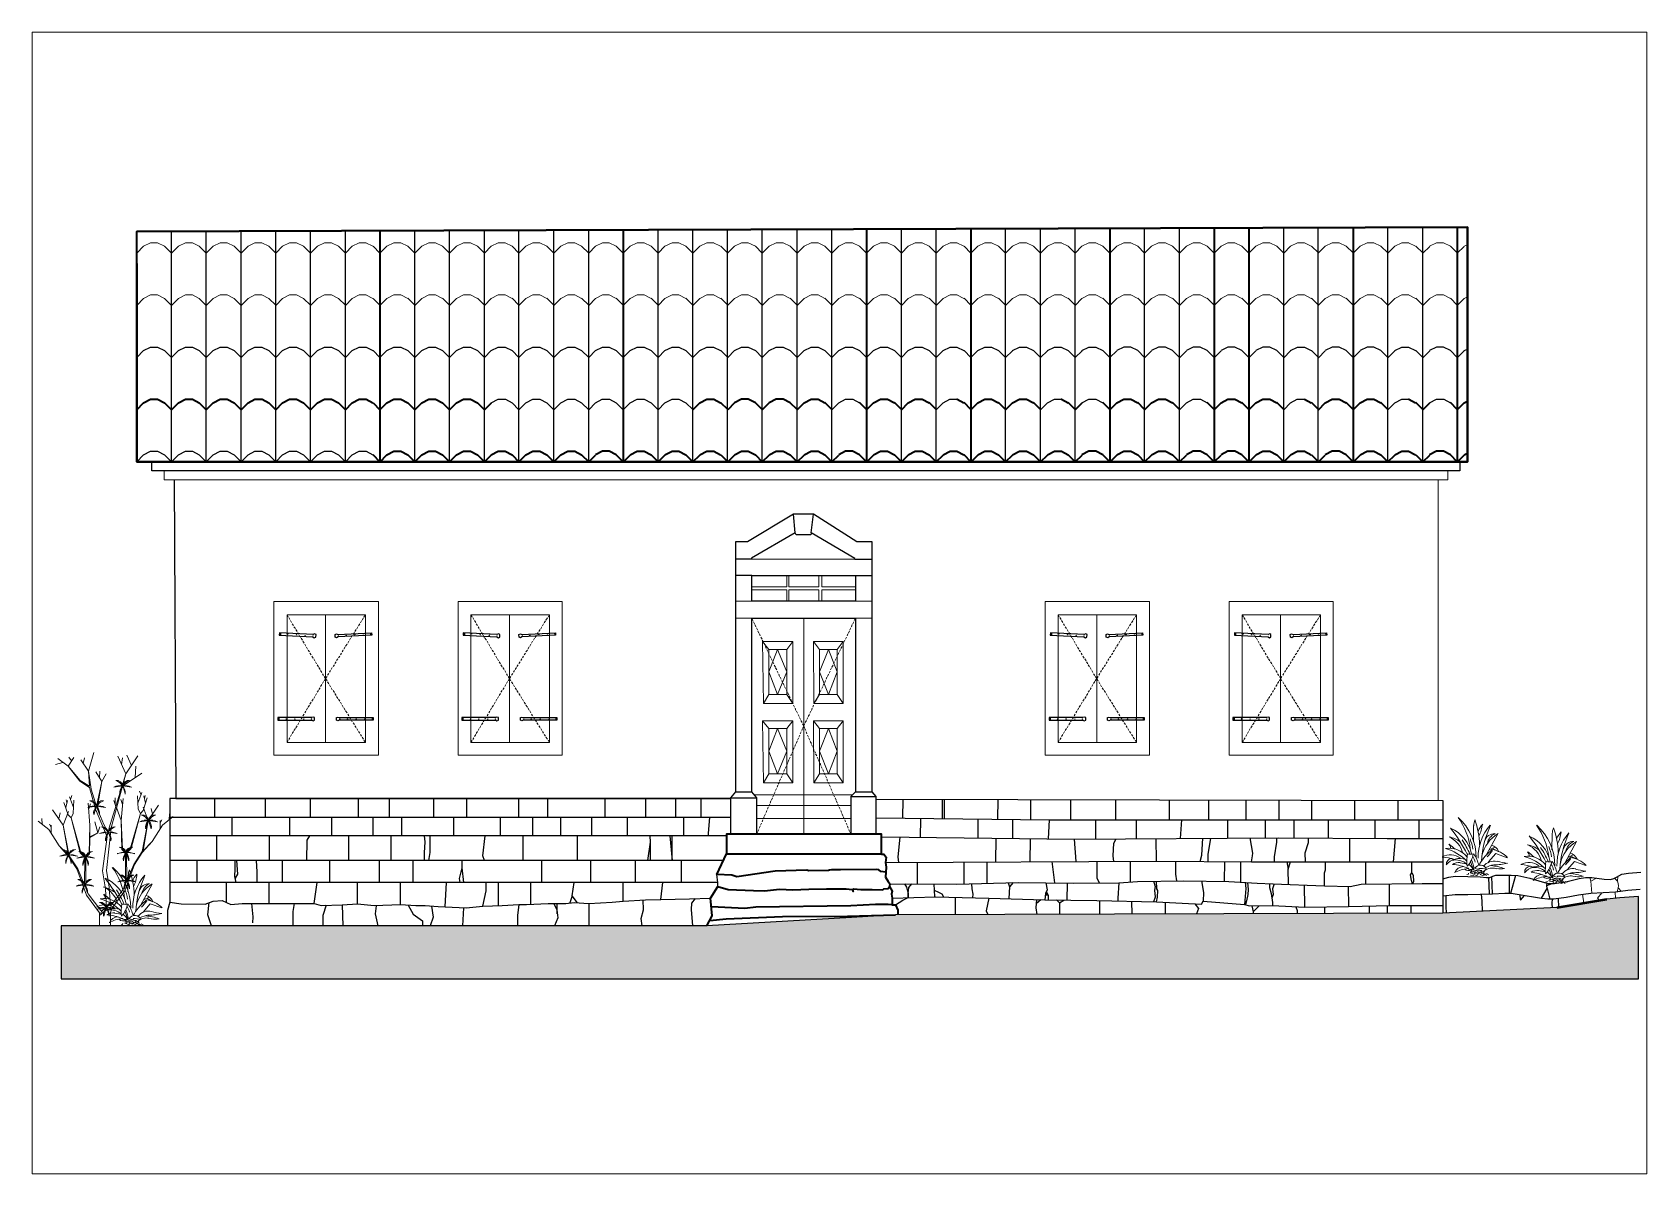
# Paper-space layout 'Layout2' of a CAD drawing. Header units: millimetres. Extents: x 30 to 267, y 21 to 189.
# The model-space entities are those that its viewports show. They can reach past a viewport. Long polylines and large blocks are cut down to what shows.
import ezdxf

# ---------------------------------------------------------------- set-up
doc = ezdxf.new("R2010")
doc.units = ezdxf.units.MM
doc.layers.get('0').update_dxf_attribs({"color": 250, "lineweight": 25})
for name, color, linetype, lineweight in [('A-ALV-___-___-EXI', 250, 'Continuous', 25), ('A-BAS-___-___-EXI', 250, 'Continuous', 25), ('A-COB-___-___-EXI', 250, 'Continuous', 25), ('A-ESC-___-___-EXI', 250, 'Continuous', 25), ('A-JAN-___-___-EXI', 250, 'Continuous', 25), ('A-POR-___-___-EXI', 250, 'Continuous', 25), ('A-VEG-___-___-EXI', 250, 'Continuous', 25)]:
    doc.layers.add(name, color=color, linetype=linetype, lineweight=lineweight)

msp = doc.modelspace()

# ---------------------------------------------------------------- hatches: boundary and pattern name
at = {"layer": 'A-BAS-___-___-EXI', "true_color": 0xcb9898}
msp.add_hatch(color=253, dxfattribs=at).paths.add_polyline_path([(593816, -797574), (611080, -797574), (611080, -796674), (610877, -796690), (610734, -796702), (610575, -796734), (610190, -796794), (608938, -796855), (602948, -796874), (602467, -796905), (600883, -796995), (593816, -796995)])

# ---------------------------------------------------------------- linework, layer by layer
at = {"layer": 'A-ALV-___-___-EXI', "color": 38, "lineweight": 15}
for p, q in [((608887, -792114), (608887, -795625)), ((610559, -796505), (610619, -796474)), ((610854, -796454), (610851, -796505)), ((610483, -796747), (610467, -796648)), ((610829, -796694), (610823, -796623)), ((610858, -796578), (610889, -796617))]:
    msp.add_line(p, q, dxfattribs=at)
at = {"layer": 'A-ALV-___-___-EXI', "color": 238, "lineweight": 25}
for p, q in [((595497, -795809), (595497, -795603)), ((596053, -795809), (596053, -795603)), ((596545, -795809), (596545, -795603)), ((597070, -795809), (597070, -795603)), ((597410, -795809), (597410, -795603)), ((597896, -795809), (597896, -795603)), ((598258, -795809), (598258, -795603)), ((598827, -795809), (598827, -795603)), ((599141, -795809), (599141, -795603)), ((599767, -795603), (599767, -795809)), ((600212, -795603), (600212, -795809)), ((600540, -795603), (600540, -795809)), ((600819, -795603), (600819, -795809)), ((603028, -795609), (603025, -795816)), ((603457, -795612), (603457, -795822)), ((603479, -795612), (603479, -795822)), ((604067, -795612), (604064, -795828)), ((604426, -795612), (604426, -795832)), ((604864, -795616), (604864, -795835)), ((605357, -795616), (605357, -795835)), ((605945, -795619), (605945, -795835)), ((606374, -795619), (606374, -795835)), ((606784, -795619), (606784, -795835)), ((607143, -795619), (607143, -795835)), ((607502, -795622), (607502, -795835)), ((607972, -795622), (607972, -795835)), ((608446, -795622), (608446, -795835)), ((601143, -795809), (595007, -795809)), ((595687, -796010), (595687, -795809)), ((596320, -796010), (596320, -795809)), ((596780, -796010), (596780, -795809)), ((597228, -795809), (597228, -796010)), ((597543, -796010), (597543, -795809)), ((598115, -796010), (598115, -795809)), ((598620, -795809), (598620, -796010)), ((598976, -795809), (598976, -796010)), ((599281, -795809), (599281, -796010)), ((599621, -795809), (599621, -796010)), ((600012, -795809), (600012, -796010)), ((600629, -795809), (600629, -796010)), ((603222, -796029), (603225, -795819)), ((603851, -796035), (603851, -795825)), ((604232, -796038), (604232, -795828)), ((604623, -796041), (604633, -795835)), ((605141, -796045), (605141, -795835)), ((605586, -796041), (605586, -795835)), ((606066, -796038), (606082, -795835)), ((606584, -796035), (606584, -795835)), ((606997, -796032), (606997, -795835)), ((607311, -796032), (607311, -795835)), ((607686, -796035), (607686, -795835)), ((608198, -796038), (608198, -795835)), ((608681, -796038), (608681, -795835)), ((601099, -796010), (595007, -796010)), ((595519, -796280), (595519, -796010)), ((596097, -796280), (596097, -796010)), ((596962, -796010), (596962, -796280)), ((597425, -796010), (597425, -796280)), ((598868, -796010), (598868, -796280)), ((599462, -796010), (599462, -796280)), ((600263, -796079), (600263, -796280)), ((604045, -796296), (604048, -796035)), ((604423, -796296), (604426, -796041)), ((604925, -796292), (604906, -796045)), ((605805, -796286), (605802, -796038)), ((607921, -796296), (607921, -796035)), ((608398, -796296), (608420, -796038)), ((601061, -796280), (595007, -796280)), ((595306, -796521), (595306, -796280)), ((596240, -796521), (596240, -796280)), ((596755, -796521), (596755, -796280)), ((597295, -796280), (597295, -796521)), ((597670, -796521), (597670, -796280)), ((598223, -796521), (598204, -796359)), ((599075, -796280), (599075, -796521)), ((599615, -796521), (599615, -796280)), ((600104, -796521), (600104, -796280)), ((600606, -796521), (600606, -796280)), ((603190, -796534), (603190, -796302)), ((603701, -796534), (603701, -796299)), ((603952, -796528), (603952, -796296)), ((604693, -796524), (604664, -796292)), ((605519, -796515), (605519, -796289)), ((606549, -796508), (606552, -796292)), ((606727, -796515), (606727, -796296)), ((607232, -796296), (607245, -796375)), ((608096, -796537), (608096, -796296)), ((601004, -796521), (595007, -796521)), ((595627, -796740), (595627, -796521)), ((596094, -796750), (596094, -796521)), ((596587, -796750), (596618, -796521)), ((597060, -796753), (597060, -796521)), ((597530, -796763), (597530, -796521)), ((598029, -796521), (598017, -796788)), ((598601, -796775), (598601, -796521)), ((598957, -796763), (598957, -796521)), ((599968, -796725), (599968, -796521)), ((600378, -796706), (600403, -796521)), ((604235, -796521), (604194, -796569)), ((604826, -796528), (604823, -796712)), ((607419, -796547), (607423, -796791)), ((608350, -796534), (608350, -796772)), ((609440, -796467), (609447, -796645)), ((609482, -796645), (609475, -796454)), ((609663, -796439), (609666, -796639)), ((609682, -796639), (609736, -796442)), ((610076, -796553), (610136, -796531)), ((599408, -796667), (599383, -796744)), ((603600, -796683), (603600, -796871)), ((604486, -796750), (604537, -796706)), ((604744, -796744), (604791, -796712)), ((605182, -796718), (605182, -796867)), ((605532, -796725), (605535, -796866)), ((607902, -796566), (607906, -796782)), ((610082, -796585), (610111, -796702)), ((610200, -796696), (610203, -796792)), ((596901, -796995), (596895, -796766)), ((598214, -796995), (598223, -796798)), ((599246, -796864), (599246, -796750)), ((599590, -796750), (599590, -796995)), ((605900, -796734), (605900, -796864)), ((606863, -796842), (606927, -796775)), ((607645, -796788), (607645, -796859)), ((608131, -796779), (608131, -796857)), ((608331, -796772), (608331, -796857)), ((608589, -796772), (608589, -796856))]:
    msp.add_line(p, q, dxfattribs=at)
at = {"layer": 'A-ALV-___-___-EXI', "color": 18, "lineweight": 50}
msp.add_line((610190, -796794), (610734, -796702), dxfattribs=at)
at = {"layer": 'A-ALV-___-___-EXI', "color": 238, "lineweight": 25, "flags": 128}
for points in [[(595052, -792114), (595071, -795603), (601143, -795603), (595007, -795603), (595007, -796734), (594979, -796826), (594979, -796995)], [(602735, -795609), (608938, -795625), (608938, -796855)], [(600911, -795809), (600896, -795981), (600896, -796010)], [(602735, -795813), (604633, -795835), (608938, -795835)], [(596504, -796280), (596510, -796057), (596539, -796010)], [(597788, -796010), (597797, -796076), (597791, -796197), (597791, -796280)], [(597839, -796280), (597854, -796191), (597854, -796010)], [(598449, -796280), (598433, -796229), (598458, -796010)], [(600260, -796010), (600263, -796079), (600235, -796280)], [(600479, -796010), (600502, -796280), (600502, -796010)], [(602793, -796022), (604906, -796045), (607137, -796032), (608328, -796038), (608938, -796038)], [(602986, -796302), (602977, -796238), (602999, -796025)], [(605338, -796289), (605332, -796229), (605338, -796092), (605363, -796041)], [(606282, -796292), (606301, -796222), (606310, -796035)], [(606396, -796035), (606368, -796213), (606368, -796292)], [(606844, -796296), (606857, -796229), (606860, -796200), (606831, -796032)], [(607095, -796296), (607095, -796238), (607121, -796079), (607121, -796032)], [(607435, -796296), (607432, -796197), (607467, -796083), (607467, -796032)], [(595732, -796521), (595716, -796454), (595719, -796372), (595719, -796280)], [(595735, -796280), (595745, -796429), (595719, -796474)], [(595951, -796280), (595957, -796404), (595957, -796521)], [(598185, -796521), (598175, -796477), (598204, -796359), (598204, -796280)], [(602837, -796302), (605805, -796286), (606844, -796296), (608938, -796296)], [(605179, -796528), (605157, -796474), (605157, -796289)], [(606028, -796502), (606015, -796429), (606015, -796289)], [(607248, -796540), (607245, -796375), (607270, -796296)], [(607645, -796556), (607642, -796413), (607654, -796381), (607654, -796296)], [(608601, -796413), (608614, -796439), (608617, -796508), (608605, -796534), (608595, -796499), (608586, -796435), (608601, -796413), (608601, -796296)], [(598433, -796779), (598468, -796613), (598468, -796521)], [(599469, -796744), (599408, -796667), (599431, -796521)], [(602885, -796534), (603619, -796537), (604289, -796521), (604896, -796528), (605392, -796524), (605595, -796508), (606104, -796502), (606596, -796508), (606908, -796528), (607079, -796534), (607645, -796556), (607925, -796566), (608045, -796537), (608713, -796531), (608938, -796531)], [(603047, -796534), (603069, -796572), (603085, -796639), (603085, -796686), (603085, -796639), (603094, -796575), (603126, -796534)], [(603368, -796537), (603371, -796604), (603374, -796677)], [(603781, -796534), (603784, -796588), (603794, -796648), (603790, -796686)], [(604181, -796524), (604194, -796569), (604188, -796696)], [(604594, -796524), (604607, -796601), (604588, -796642), (604582, -796709)], [(605392, -796524), (605382, -796693), (605382, -796721)], [(605773, -796505), (605789, -796563), (605783, -796604), (605789, -796680), (605770, -796731)], [(605805, -796731), (605815, -796680), (605818, -796607), (605808, -796591), (605805, -796505)], [(606298, -796502), (606320, -796629), (606317, -796725)], [(606774, -796518), (606784, -796585), (606768, -796760)], [(606800, -796521), (606809, -796597), (606803, -796651), (606790, -796721), (606777, -796763)], [(607041, -796534), (607041, -796575), (607060, -796642), (607073, -796740), (607073, -796772)], [(607092, -796534), (607076, -796591), (607083, -796651), (607067, -796693)], [(608938, -796480), (609005, -796461), (609072, -796451), (609212, -796454), (609348, -796458), (609418, -796464), (609453, -796464), (609485, -796451), (609517, -796442), (609552, -796442), (609621, -796442), (609688, -796439), (609758, -796445), (609892, -796474), (610025, -796515), (610092, -796531), (610162, -796531), (610298, -796508), (610432, -796477), (610499, -796467), (610568, -796467), (610705, -796483), (610775, -796486), (610810, -796477), (610839, -796461), (610899, -796429), (610969, -796420), (611105, -796407)], [(610019, -796693), (610082, -796585), (610076, -796553), (610079, -796528)], [(595007, -796734), (595128, -796753), (595392, -796756), (595481, -796725), (595579, -796718), (595675, -796760), (595799, -796750), (596002, -796750), (596062, -796750), (596587, -796750), (596663, -796772), (596892, -796766), (597060, -796753), (597241, -796772), (597530, -796763), (597699, -796772), (597800, -796772), (597943, -796782), (598249, -796798), (598433, -796779), (598643, -796772), (598824, -796760), (598909, -796763), (599148, -796750), (599338, -796750), (599431, -796740), (599590, -796750), (599847, -796737), (599968, -796725), (600212, -796709), (600378, -796706), (600692, -796699), (600924, -796693), (600943, -796887)], [(600174, -796995), (600165, -796915), (600190, -796820), (600187, -796709)], [(600730, -796995), (600714, -796817), (600718, -796747), (600759, -796696)], [(602913, -796693), (603384, -796677), (603968, -796693), (604582, -796709), (605150, -796718), (605805, -796731), (606298, -796756), (606317, -796725), (606768, -796760), (606822, -796775), (607073, -796772), (607429, -796791), (607906, -796782), (608357, -796772), (608938, -796772)], [(602948, -796766), (603028, -796715), (603085, -796686)], [(603371, -796604), (603419, -796626), (603454, -796645), (603473, -796677)], [(603968, -796693), (603940, -796829), (603959, -796871)], [(604493, -796706), (604483, -796798), (604496, -796869)], [(604598, -796620), (604620, -796658), (604620, -796709)], [(604709, -796709), (604744, -796744), (604744, -796868)], [(608938, -796667), (609075, -796651), (609212, -796651), (609482, -796645), (609618, -796639), (609685, -796639), (609752, -796648), (610019, -796693), (610089, -796699), (610155, -796699), (610289, -796680), (610422, -796655), (610559, -796636), (610829, -796623), (610962, -796604), (611099, -796594)], [(608970, -796661), (608973, -796788), (608976, -796853)], [(609358, -796648), (609364, -796725), (609370, -796834)], [(609777, -796651), (609787, -796715), (609834, -796664)], [(610136, -796699), (610133, -796750), (610136, -796797)], [(595462, -796995), (595420, -796874), (595436, -796740)], [(595900, -796750), (595913, -796896), (595910, -796960)], [(596367, -796750), (596351, -796836), (596351, -796995)], [(596717, -796769), (596679, -796883), (596679, -796995)], [(597286, -796995), (597257, -796864), (597267, -796775)], [(597613, -796769), (597670, -796868), (597772, -796941), (597772, -796995)], [(597870, -796779), (597886, -796899), (597854, -796995)], [(598824, -796760), (598811, -796883), (598811, -796995)], [(599208, -796750), (599240, -796820), (599253, -796906), (599215, -796995)], [(606225, -796753), (606266, -796804), (606241, -796863)], [(606847, -796775), (606863, -796842), (606863, -796861)], [(607330, -796785), (607346, -796826), (607346, -796860)]]:
    msp.add_lwpolyline(points, dxfattribs=at)
at = {"layer": 'A-ALV-___-___-EXI', "color": 38, "lineweight": 15, "flags": 128}
for points in [[(610546, -796467), (610559, -796505), (610568, -796636)], [(610816, -796474), (610851, -796505), (610858, -796531), (610861, -796556), (610858, -796578), (610845, -796623)], [(610654, -796718), (610632, -796693), (610680, -796632)]]:
    msp.add_lwpolyline(points, dxfattribs=at)
at = {"layer": 'A-ALV-___-___-EXI', "color": 248, "lineweight": 9, "flags": 128}
for points in [[(604610, -796642), (604588, -796642), (604620, -796658)], [(604588, -796642), (604620, -796658), (604588, -796658)]]:
    msp.add_lwpolyline(points, close=True, dxfattribs=at)
at = {"layer": 'A-BAS-___-___-EXI'}
msp.add_lwpolyline([(610734, -796702), (610575, -796734), (610190, -796794), (608938, -796855), (602948, -796874), (602467, -796905), (600883, -796995), (593816, -796995), (593816, -797574), (611080, -797574), (611080, -796674), (610877, -796690)], close=True, dxfattribs=at)
at = {"layer": 'A-COB-___-___-EXI', "color": 253, "lineweight": 9}
for p, q in [((597152, -789521), (597228, -789559)), ((600956, -789521), (601032, -789559)), ((601112, -789635), (601035, -789559)), ((603619, -789521), (603695, -789559)), ((604760, -789521), (604836, -789559)), ((607423, -789521), (607499, -789559)), ((607578, -789632), (607502, -789559)), ((608563, -789521), (608640, -789559)), ((608719, -789632), (608643, -789559)), ((608719, -789635), (608795, -789562)), ((609097, -789635), (609173, -789562)), ((609173, -789559), (609208, -789543))]:
    msp.add_line(p, q, dxfattribs=at)
at = {"layer": 'A-COB-___-___-EXI', "color": 38, "lineweight": 15}
for p, q in [((597152, -790093), (597228, -790131)), ((597305, -790204), (597232, -790131)), ((597686, -790204), (597610, -790128)), ((598067, -790204), (597991, -790128)), ((598449, -790204), (598372, -790128)), ((598827, -790204), (598751, -790128)), ((599208, -790204), (599132, -790128)), ((599590, -790204), (599513, -790128)), ((599968, -790204), (599891, -790128)), ((600349, -790204), (600273, -790128)), ((600730, -790204), (600654, -790128)), ((600956, -790093), (601032, -790131)), ((601112, -790204), (601035, -790128)), ((601490, -790204), (601414, -790128)), ((601871, -790204), (601795, -790128)), ((602252, -790204), (602176, -790128)), ((602631, -790204), (602554, -790128)), ((603012, -790204), (602936, -790128)), ((603393, -790204), (603317, -790128)), ((603619, -790093), (603695, -790131)), ((603771, -790204), (603698, -790128)), ((604153, -790204), (604076, -790128)), ((604534, -790204), (604458, -790128)), ((604760, -790093), (604836, -790131)), ((604915, -790204), (604839, -790128)), ((605293, -790204), (605217, -790128)), ((605675, -790204), (605599, -790128)), ((606056, -790204), (605980, -790128)), ((606434, -790204), (606358, -790128)), ((606816, -790204), (606739, -790128)), ((607197, -790204), (607121, -790128)), ((607423, -790093), (607499, -790131)), ((607578, -790204), (607502, -790128)), ((607956, -790204), (607880, -790128)), ((608338, -790204), (608261, -790128)), ((608563, -790093), (608640, -790131)), ((608719, -790204), (608643, -790128)), ((608719, -790207), (608795, -790131)), ((609097, -790204), (609021, -790128))]:
    msp.add_line(p, q, dxfattribs=at)
at = {"layer": 'A-COB-___-___-EXI', "color": 238, "lineweight": 25}
for p, q in [((600956, -790662), (601032, -790700)), ((603619, -790662), (603695, -790700)), ((604760, -790662), (604836, -790700)), ((605675, -790779), (605751, -790703)), ((606056, -790779), (606132, -790703)), ((606434, -790779), (606511, -790703)), ((606816, -790779), (606892, -790703)), ((607197, -790779), (607273, -790703)), ((607423, -790662), (607499, -790700)), ((607578, -790776), (607502, -790700)), ((607578, -790779), (607651, -790703)), ((607956, -790779), (608033, -790703)), ((608338, -790779), (608414, -790703)), ((608563, -790662), (608640, -790700)), ((608719, -790776), (608643, -790700)), ((608719, -790779), (608795, -790703)), ((609097, -790779), (609173, -790703)), ((609173, -790700), (609208, -790684))]:
    msp.add_line(p, q, dxfattribs=at)
at = {"layer": 'A-COB-___-___-EXI', "color": 28, "lineweight": 35}
for p, q in [((603622, -791234), (603695, -791272)), ((604763, -791234), (604836, -791272)), ((607426, -791234), (607499, -791272)), ((608566, -791234), (608640, -791272)), ((601112, -791345), (601035, -791272)), ((602252, -791345), (602176, -791268)), ((602631, -791345), (602554, -791268)), ((603012, -791345), (602936, -791268)), ((603393, -791345), (603317, -791268)), ((603771, -791345), (603698, -791268)), ((604153, -791345), (604076, -791268)), ((604534, -791345), (604458, -791268)), ((604915, -791345), (604839, -791268)), ((604915, -791348), (604992, -791272)), ((605293, -791345), (605217, -791268)), ((605675, -791345), (605599, -791268)), ((606056, -791345), (605980, -791268)), ((606434, -791345), (606358, -791268)), ((606816, -791345), (606739, -791268)), ((607197, -791345), (607121, -791268)), ((607578, -791345), (607502, -791268)), ((607956, -791345), (607880, -791268)), ((608338, -791345), (608261, -791268)), ((608719, -791345), (608643, -791268)), ((608719, -791348), (608795, -791272)), ((609097, -791345), (609021, -791268)), ((599971, -791917), (600044, -791844)), ((602634, -791917), (602707, -791844)), ((603619, -791802), (603695, -791840)), ((603775, -791917), (603848, -791844)), ((605297, -791917), (605370, -791844)), ((606437, -791917), (606511, -791844)), ((606819, -791917), (606892, -791844)), ((607423, -791802), (607499, -791840)), ((607960, -791917), (608033, -791844)), ((608563, -791802), (608640, -791840)), ((609100, -791917), (609173, -791844)), ((609173, -791840), (609208, -791825))]:
    msp.add_line(p, q, dxfattribs=at)
at = {"layer": 'A-COB-___-___-EXI', "color": 28, "lineweight": 35, "flags": 128}
for points in [[(594642, -789400), (594645, -790093), (594645, -790662), (594645, -791234), (594645, -791917), (609208, -791917), (609208, -791234), (609208, -790662), (609208, -790093), (609208, -789352), (594645, -789400), (609208, -789352), (609208, -791917), (594645, -791917), (594645, -789400)], [(597305, -789394), (597305, -790093), (597305, -790662), (597305, -791234), (597305, -791917), (597232, -791840)], [(599968, -789384), (599968, -790093), (599968, -790662), (599968, -791234), (599968, -791917), (599891, -791840), (599815, -791802), (599742, -791802), (599666, -791840)], [(602631, -789375), (602631, -790093), (602631, -790662), (602631, -791234), (602631, -791917), (602554, -791840), (602478, -791802), (602402, -791802), (602329, -791840)], [(603771, -789371), (603771, -790093), (603771, -790662), (603771, -791234), (603771, -791917), (603698, -791840)], [(605293, -789365), (605293, -790093), (605293, -790662), (605293, -791234), (605293, -791917), (605217, -791840), (605141, -791802), (605065, -791802), (604988, -791840)], [(606434, -789362), (606434, -790093), (606434, -790662), (606434, -791234), (606434, -791917), (606358, -791840), (606282, -791802), (606205, -791802), (606132, -791840)], [(606816, -789359), (606816, -790093), (606816, -790662), (606816, -791234), (606816, -791917), (606739, -791840), (606663, -791802), (606587, -791802), (606511, -791840)], [(607956, -789356), (607956, -790093), (607956, -790662), (607956, -791234), (607956, -791917), (607880, -791840), (607804, -791802), (607728, -791802), (607651, -791840)], [(609097, -789352), (609097, -790093), (609097, -790662), (609097, -791234), (609097, -791917), (609021, -791840), (608945, -791802), (608868, -791802), (608792, -791840)], [(594645, -791348), (594718, -791272), (594794, -791234), (594871, -791234), (594947, -791272), (595023, -791348), (595099, -791272), (595176, -791234), (595252, -791234), (595328, -791272), (595404, -791348), (595481, -791272), (595557, -791234), (595633, -791234), (595710, -791272), (595786, -791348), (595862, -791272), (595935, -791234), (596011, -791234), (596015, -791234), (596088, -791272), (596164, -791348), (596240, -791272), (596316, -791234), (596393, -791234), (596469, -791272), (596545, -791348), (596622, -791272), (596698, -791234), (596774, -791234), (596850, -791272), (596927, -791348), (597003, -791272), (597076, -791234), (597079, -791234), (597155, -791234), (597228, -791272)], [(597232, -791272), (597305, -791348), (597381, -791272), (597457, -791234), (597534, -791234), (597610, -791272), (597686, -791348), (597762, -791272), (597839, -791234), (597915, -791234), (597991, -791272), (598067, -791348), (598144, -791272), (598220, -791234), (598296, -791234), (598372, -791272), (598449, -791348), (598525, -791272)], [(600730, -791348), (600807, -791272), (600883, -791234), (600959, -791234), (601032, -791272)], [(601490, -791345), (601414, -791272), (601337, -791234), (601261, -791234), (601185, -791272), (601112, -791348)], [(601871, -791345), (601795, -791272), (601719, -791234), (601642, -791234), (601566, -791272), (601490, -791348)], [(601871, -791348), (601947, -791272), (602024, -791234), (602100, -791234), (602176, -791272)], [(602631, -791348), (602707, -791272), (602783, -791234), (602859, -791234), (602936, -791272)], [(603012, -791348), (603088, -791272), (603164, -791234), (603241, -791234), (603317, -791272)], [(603771, -791348), (603848, -791272), (603924, -791234), (604000, -791234), (604076, -791272)], [(604153, -791348), (604229, -791272), (604305, -791234), (604381, -791234), (604458, -791272)], [(605293, -791348), (605370, -791272), (605446, -791234), (605522, -791234), (605599, -791272)], [(605675, -791348), (605751, -791272), (605827, -791234), (605904, -791234), (605980, -791272)], [(606434, -791348), (606511, -791272), (606587, -791234), (606663, -791234), (606739, -791272)], [(606816, -791348), (606892, -791272), (606968, -791234), (607044, -791234), (607121, -791272)], [(607578, -791348), (607651, -791272), (607728, -791234), (607804, -791234), (607880, -791272)], [(607956, -791348), (608033, -791272), (608109, -791234), (608185, -791234), (608261, -791272)], [(609097, -791348), (609173, -791272), (609208, -791253)], [(597308, -791917), (597381, -791840), (597457, -791802), (597534, -791802), (597610, -791840), (597686, -791917), (597762, -791840), (597839, -791802), (597915, -791802), (597991, -791840), (598067, -791917), (598144, -791840), (598220, -791802), (598296, -791802), (598372, -791840), (598449, -791917), (598525, -791840)], [(598522, -791840), (598598, -791802), (598674, -791802), (598751, -791840), (598827, -791917), (598903, -791840), (598979, -791802), (599056, -791802), (599132, -791840), (599208, -791917), (599284, -791840), (599361, -791802), (599437, -791802), (599513, -791840), (599590, -791917), (599666, -791844)], [(600044, -791840), (600120, -791802), (600196, -791802), (600273, -791840), (600349, -791917), (600425, -791844)], [(600425, -791840), (600502, -791802), (600578, -791802), (600654, -791840), (600730, -791917), (600807, -791844)], [(600807, -791840), (600883, -791802), (600959, -791802), (601032, -791840)], [(601035, -791840), (601112, -791917), (601185, -791844)], [(601185, -791840), (601261, -791802), (601337, -791802), (601414, -791840), (601490, -791917), (601566, -791844)], [(601566, -791840), (601642, -791802), (601719, -791802), (601795, -791840), (601871, -791917), (601947, -791844)], [(601947, -791840), (602024, -791802), (602100, -791802), (602176, -791840), (602252, -791917), (602329, -791844)], [(602707, -791840), (602783, -791802), (602859, -791802), (602936, -791840), (603012, -791917), (603088, -791844)], [(603088, -791840), (603164, -791802), (603241, -791802), (603317, -791840), (603393, -791917), (603469, -791844)], [(603469, -791840), (603546, -791802), (603622, -791802)], [(603848, -791840), (603924, -791802), (604000, -791802), (604076, -791840), (604153, -791917), (604229, -791844)], [(604229, -791840), (604305, -791802), (604381, -791802), (604458, -791840), (604534, -791917), (604610, -791844)], [(604610, -791840), (604687, -791802), (604763, -791802), (604836, -791840)], [(604839, -791840), (604915, -791917), (604992, -791844)], [(605370, -791840), (605446, -791802), (605522, -791802), (605599, -791840), (605675, -791917), (605751, -791844)], [(605751, -791840), (605827, -791802), (605904, -791802), (605980, -791840), (606056, -791917), (606132, -791844)], [(606892, -791840), (606968, -791802), (607044, -791802), (607121, -791840), (607197, -791917), (607273, -791844)], [(607273, -791840), (607349, -791802), (607426, -791802)], [(607502, -791840), (607578, -791917), (607651, -791844)], [(608033, -791840), (608109, -791802), (608185, -791802), (608261, -791840), (608338, -791917), (608414, -791844)], [(608414, -791840), (608490, -791802), (608566, -791802)], [(608643, -791840), (608719, -791917), (608795, -791844)]]:
    msp.add_lwpolyline(points, dxfattribs=at)
at = {"layer": 'A-COB-___-___-EXI', "color": 238, "lineweight": 25}
for points in [[(595023, -791917), (595023, -791234), (595023, -790662), (595023, -790093), (595023, -789400)], [(595404, -791917), (595404, -791234), (595404, -790662), (595404, -790093), (595404, -789400)], [(595786, -791917), (595786, -791234), (595786, -790662), (595786, -790093), (595786, -789397)], [(596164, -791917), (596164, -791234), (596164, -790662), (596164, -790093), (596164, -789397)], [(596545, -791917), (596545, -791234), (596545, -790662), (596545, -790093), (596545, -789394)], [(596927, -791917), (596927, -791234), (596927, -790662), (596927, -790093), (596927, -789394)], [(597686, -791917), (597686, -791234), (597686, -790662), (597686, -790093), (597686, -789390)], [(598067, -791917), (598067, -791234), (598067, -790662), (598067, -790093), (598067, -789390)], [(598449, -791917), (598449, -791234), (598449, -790662), (598449, -790093), (598449, -789387)], [(598827, -791917), (598827, -791234), (598827, -790662), (598827, -790093), (598827, -789387)], [(599208, -791917), (599208, -791234), (599208, -790662), (599208, -790093), (599208, -789384)], [(599590, -791917), (599590, -791234), (599590, -790662), (599590, -790093), (599590, -789384)], [(600349, -791917), (600349, -791234), (600349, -790662), (600349, -790093), (600349, -789381)], [(600730, -791917), (600730, -791234), (600730, -790662), (600730, -790093), (600730, -789381)], [(601108, -791917), (601108, -791234), (601108, -790662), (601108, -790093), (601108, -789378)], [(601490, -791917), (601490, -791234), (601490, -790662), (601490, -790093), (601490, -789378)], [(601871, -791917), (601871, -791234), (601871, -790662), (601871, -790093), (601871, -789378)], [(602252, -791917), (602252, -791234), (602252, -790662), (602252, -790093), (602252, -789375)], [(603012, -791917), (603012, -791234), (603012, -790662), (603012, -790093), (603012, -789371)], [(603393, -791917), (603393, -791234), (603393, -790662), (603393, -790093), (603393, -789371)], [(604153, -791917), (604153, -791234), (604153, -790662), (604153, -790093), (604153, -789368)], [(604534, -791917), (604534, -791234), (604534, -790662), (604534, -790093), (604534, -789368)], [(604915, -791917), (604915, -791234), (604915, -790662), (604915, -790093), (604915, -789365)], [(605675, -791917), (605675, -791234), (605675, -790662), (605675, -790093), (605675, -789365)], [(606056, -791917), (606056, -791234), (606056, -790662), (606056, -790093), (606056, -789362)], [(607197, -791917), (607197, -791234), (607197, -790662), (607197, -790093), (607197, -789359)], [(607575, -791917), (607575, -791234), (607575, -790662), (607575, -790093), (607575, -789359)], [(608338, -791917), (608338, -791234), (608338, -790662), (608338, -790093), (608338, -789356)], [(608719, -791917), (608719, -791234), (608719, -790662), (608719, -790093), (608719, -789352)], [(604988, -791272), (605065, -791234), (605141, -791234), (605217, -791272)]]:
    msp.add_lwpolyline(points, dxfattribs=at)
at = {"layer": 'A-COB-___-___-EXI', "color": 253, "lineweight": 9, "flags": 128}
for points in [[(594645, -789635), (594718, -789559), (594794, -789521), (594871, -789521), (594947, -789559), (595023, -789635), (595099, -789559), (595176, -789521), (595252, -789521), (595328, -789559), (595404, -789635), (595481, -789559), (595557, -789521), (595633, -789521), (595710, -789559), (595786, -789635), (595862, -789559), (595935, -789521), (596011, -789521), (596088, -789559), (596164, -789635), (596240, -789559), (596316, -789521), (596393, -789521), (596469, -789559), (596545, -789635), (596622, -789559), (596698, -789521), (596774, -789521), (596850, -789559), (596927, -789635), (597003, -789559), (597079, -789521), (597155, -789521)], [(597232, -789559), (597305, -789635), (597381, -789559), (597457, -789521), (597534, -789521), (597610, -789559), (597686, -789635), (597762, -789559), (597839, -789521), (597915, -789521), (597991, -789559), (598067, -789635), (598144, -789559), (598220, -789521), (598296, -789521), (598372, -789559), (598449, -789635), (598522, -789559), (598598, -789521), (598674, -789521), (598751, -789559), (598827, -789635), (598903, -789559), (598979, -789521), (599056, -789521), (599132, -789559), (599208, -789635), (599284, -789559), (599361, -789521), (599437, -789521), (599513, -789559), (599590, -789635), (599666, -789559), (599742, -789521), (599815, -789521), (599891, -789559), (599968, -789635), (600044, -789559), (600120, -789521), (600196, -789521), (600273, -789559), (600349, -789635), (600425, -789559), (600502, -789521), (600578, -789521), (600654, -789559), (600730, -789635), (600807, -789559), (600883, -789521), (600959, -789521)], [(601108, -789635), (601185, -789559), (601261, -789521), (601337, -789521), (601414, -789559), (601490, -789635), (601566, -789559), (601642, -789521), (601719, -789521), (601795, -789559), (601871, -789635), (601947, -789559), (602024, -789521), (602100, -789521), (602176, -789559), (602252, -789635), (602329, -789559), (602402, -789521), (602478, -789521), (602554, -789559), (602631, -789635), (602707, -789559), (602783, -789521), (602859, -789521), (602936, -789559), (603012, -789635), (603088, -789559), (603164, -789521), (603241, -789521), (603317, -789559), (603393, -789635), (603469, -789559), (603546, -789521), (603622, -789521)], [(603698, -789559), (603771, -789635), (603848, -789559), (603924, -789521), (604000, -789521), (604076, -789559), (604153, -789635), (604229, -789559), (604305, -789521), (604381, -789521), (604458, -789559), (604534, -789635), (604610, -789559), (604687, -789521), (604763, -789521)], [(604839, -789559), (604915, -789635), (604988, -789559), (605065, -789521), (605141, -789521), (605217, -789559), (605293, -789635), (605370, -789559), (605446, -789521), (605522, -789521), (605599, -789559), (605675, -789635), (605751, -789559), (605827, -789521), (605904, -789521), (605980, -789559), (606056, -789635), (606132, -789559), (606205, -789521), (606282, -789521), (606358, -789559), (606434, -789635), (606511, -789559), (606587, -789521), (606663, -789521), (606739, -789559), (606816, -789635), (606892, -789559), (606968, -789521), (607044, -789521), (607121, -789559), (607197, -789635), (607273, -789559), (607349, -789521), (607426, -789521)], [(607575, -789635), (607651, -789559), (607728, -789521), (607804, -789521), (607880, -789559), (607956, -789632)], [(607956, -789635), (608033, -789559), (608109, -789521), (608185, -789521), (608261, -789559), (608338, -789632)], [(608338, -789635), (608414, -789559), (608490, -789521), (608566, -789521)], [(609097, -789632), (609021, -789559), (608945, -789521), (608868, -789521), (608792, -789559)]]:
    msp.add_lwpolyline(points, dxfattribs=at)
at = {"layer": 'A-COB-___-___-EXI', "color": 38, "lineweight": 15, "flags": 128}
for points in [[(594645, -790207), (594718, -790131), (594794, -790093), (594871, -790093), (594947, -790131), (595023, -790207), (595099, -790131), (595176, -790093), (595252, -790093), (595328, -790131), (595404, -790207), (595481, -790131), (595557, -790093), (595633, -790093), (595710, -790131), (595786, -790207), (595862, -790131), (595935, -790093), (596011, -790093), (596088, -790131), (596164, -790204)], [(596164, -790207), (596240, -790131), (596316, -790093), (596393, -790093), (596469, -790131), (596545, -790204)], [(596927, -790204), (596850, -790131), (596774, -790093), (596698, -790093), (596622, -790131), (596545, -790207)], [(596927, -790207), (597003, -790131), (597079, -790093), (597155, -790093)], [(597305, -790207), (597381, -790131), (597457, -790093), (597534, -790093), (597610, -790131)], [(597686, -790207), (597762, -790131), (597839, -790093), (597915, -790093), (597991, -790131)], [(598067, -790207), (598144, -790131), (598220, -790093), (598296, -790093), (598372, -790131)], [(598449, -790207), (598522, -790131), (598598, -790093), (598674, -790093), (598751, -790131)], [(598827, -790207), (598903, -790131), (598979, -790093), (599056, -790093), (599132, -790131)], [(599208, -790207), (599284, -790131), (599361, -790093), (599437, -790093), (599513, -790131)], [(599590, -790207), (599666, -790131), (599742, -790093), (599815, -790093), (599891, -790131)], [(599968, -790207), (600044, -790131), (600120, -790093), (600196, -790093), (600273, -790131)], [(600349, -790207), (600425, -790131), (600502, -790093), (600578, -790093), (600654, -790131)], [(600730, -790207), (600807, -790131), (600883, -790093), (600959, -790093)], [(601108, -790207), (601185, -790131), (601261, -790093), (601337, -790093), (601414, -790131)], [(601490, -790207), (601566, -790131), (601642, -790093), (601719, -790093), (601795, -790131)], [(601871, -790207), (601947, -790131), (602024, -790093), (602100, -790093), (602176, -790131)], [(602252, -790207), (602329, -790131), (602402, -790093), (602478, -790093), (602554, -790131)], [(602631, -790207), (602707, -790131), (602783, -790093), (602859, -790093), (602936, -790131)], [(603012, -790207), (603088, -790131), (603164, -790093), (603241, -790093), (603317, -790131)], [(603393, -790207), (603469, -790131), (603546, -790093), (603622, -790093)], [(603771, -790207), (603848, -790131), (603924, -790093), (604000, -790093), (604076, -790131)], [(604153, -790207), (604229, -790131), (604305, -790093), (604381, -790093), (604458, -790131)], [(604534, -790207), (604610, -790131), (604687, -790093), (604763, -790093)], [(604915, -790207), (604988, -790131), (605065, -790093), (605141, -790093), (605217, -790131)], [(605293, -790207), (605370, -790131), (605446, -790093), (605522, -790093), (605599, -790131)], [(605675, -790207), (605751, -790131), (605827, -790093), (605904, -790093), (605980, -790131)], [(606056, -790207), (606132, -790131), (606205, -790093), (606282, -790093), (606358, -790131)], [(606434, -790207), (606511, -790131), (606587, -790093), (606663, -790093), (606739, -790131)], [(606816, -790207), (606892, -790131), (606968, -790093), (607044, -790093), (607121, -790131)], [(607197, -790207), (607273, -790131), (607349, -790093), (607426, -790093)], [(607575, -790207), (607651, -790131), (607728, -790093), (607804, -790093), (607880, -790131)], [(607956, -790207), (608033, -790131), (608109, -790093), (608185, -790093), (608261, -790131)], [(608338, -790207), (608414, -790131), (608490, -790093), (608566, -790093)], [(608792, -790131), (608868, -790093), (608945, -790093), (609021, -790131)], [(609097, -790207), (609173, -790131), (609208, -790112)]]:
    msp.add_lwpolyline(points, dxfattribs=at)
at = {"layer": 'A-COB-___-___-EXI', "color": 238, "lineweight": 25, "flags": 128}
for points in [[(594645, -790776), (594718, -790700), (594794, -790662), (594871, -790662), (594947, -790700), (595023, -790776), (595099, -790700), (595176, -790662), (595252, -790662), (595328, -790700), (595404, -790776), (595481, -790700), (595557, -790662), (595633, -790662), (595710, -790700), (595786, -790776), (595862, -790700), (595935, -790662), (596011, -790662), (596088, -790700), (596164, -790776), (596240, -790700), (596316, -790662), (596393, -790662), (596469, -790700), (596545, -790776), (596622, -790700), (596698, -790662), (596774, -790662), (596850, -790700), (596927, -790776), (597003, -790700), (597079, -790662), (597155, -790662), (597228, -790700)], [(597232, -790700), (597305, -790776), (597381, -790700), (597457, -790662), (597534, -790662), (597610, -790700), (597686, -790776), (597762, -790700), (597839, -790662), (597915, -790662), (597991, -790700), (598067, -790776), (598144, -790700), (598220, -790662), (598296, -790662), (598372, -790700), (598449, -790776), (598522, -790700), (598598, -790662), (598674, -790662), (598751, -790700), (598827, -790776), (598903, -790700), (598979, -790662), (599056, -790662), (599132, -790700), (599208, -790776), (599284, -790700), (599361, -790662), (599437, -790662), (599513, -790700), (599590, -790776), (599666, -790700), (599742, -790662), (599815, -790662), (599891, -790700), (599968, -790776), (600044, -790700), (600120, -790662), (600196, -790662), (600273, -790700), (600349, -790776), (600425, -790700), (600502, -790662), (600578, -790662), (600654, -790700), (600730, -790776), (600807, -790700), (600883, -790662), (600959, -790662)], [(601035, -790700), (601112, -790776), (601185, -790700), (601261, -790662), (601337, -790662), (601414, -790700), (601490, -790776), (601566, -790700), (601642, -790662), (601719, -790662), (601795, -790700), (601871, -790776), (601947, -790700), (602024, -790662), (602100, -790662), (602176, -790700), (602252, -790776), (602329, -790700), (602402, -790662), (602478, -790662), (602554, -790700), (602631, -790776), (602707, -790700), (602783, -790662), (602859, -790662), (602936, -790700), (603012, -790776), (603088, -790700), (603164, -790662), (603241, -790662), (603317, -790700), (603393, -790776), (603469, -790700), (603546, -790662), (603622, -790662)], [(603698, -790700), (603771, -790776), (603848, -790700), (603924, -790662), (604000, -790662), (604076, -790700), (604153, -790776), (604229, -790703)], [(604229, -790700), (604305, -790662), (604381, -790662), (604458, -790700), (604534, -790776), (604610, -790703)], [(604610, -790700), (604687, -790662), (604763, -790662)], [(604839, -790700), (604915, -790776), (604992, -790703)], [(604988, -790700), (605065, -790662), (605141, -790662), (605217, -790700), (605293, -790776), (605370, -790703)], [(605675, -790776), (605599, -790700), (605522, -790662), (605446, -790662), (605370, -790700)], [(606056, -790776), (605980, -790700), (605904, -790662), (605827, -790662), (605751, -790700)], [(606434, -790776), (606358, -790700), (606282, -790662), (606205, -790662), (606132, -790700)], [(606816, -790776), (606739, -790700), (606663, -790662), (606587, -790662), (606511, -790700)], [(607197, -790776), (607121, -790700), (607044, -790662), (606968, -790662), (606892, -790700)], [(607273, -790700), (607349, -790662), (607426, -790662)], [(607956, -790776), (607880, -790700), (607804, -790662), (607728, -790662), (607651, -790700)], [(608338, -790776), (608261, -790700), (608185, -790662), (608109, -790662), (608033, -790700)], [(608414, -790700), (608490, -790662), (608566, -790662)], [(609097, -790776), (609021, -790700), (608945, -790662), (608868, -790662), (608792, -790700)], [(598522, -791272), (598598, -791234), (598674, -791234), (598678, -791234), (598751, -791272), (598827, -791348), (598903, -791272), (598979, -791234), (599056, -791234), (599132, -791272), (599208, -791348), (599284, -791272), (599361, -791234), (599437, -791234), (599513, -791272), (599590, -791348), (599666, -791272), (599739, -791234), (599742, -791234), (599815, -791234), (599818, -791234), (599891, -791272), (599968, -791348), (600044, -791272), (600120, -791234), (600196, -791234), (600273, -791272), (600349, -791348), (600425, -791272), (600502, -791234), (600578, -791234), (600654, -791272), (600730, -791345)], [(602252, -791348), (602329, -791272), (602402, -791234), (602478, -791234), (602481, -791234), (602554, -791272)], [(603393, -791348), (603469, -791272), (603543, -791234), (603546, -791234), (603622, -791234), (603619, -791234)], [(604534, -791348), (604610, -791272), (604687, -791234), (604763, -791234), (604760, -791234)], [(606056, -791348), (606132, -791272), (606205, -791234), (606282, -791234), (606285, -791234), (606358, -791272)], [(607197, -791348), (607273, -791272), (607346, -791234), (607349, -791234), (607426, -791234), (607423, -791234)], [(608338, -791348), (608414, -791272), (608490, -791234), (608566, -791234), (608563, -791234)], [(608792, -791272), (608868, -791234), (608945, -791234), (608948, -791234), (609021, -791272)], [(609208, -791917), (609123, -791917), (609123, -792015), (594810, -792015), (594810, -791917), (594645, -791917), (594718, -791840), (594794, -791802), (594871, -791802), (594947, -791840), (595023, -791917), (595099, -791840), (595176, -791802), (595252, -791802), (595328, -791840), (595404, -791917), (595481, -791840), (595557, -791802), (595633, -791802), (595710, -791840), (595786, -791917), (595862, -791840), (595935, -791802), (596011, -791802), (596088, -791840), (596164, -791917), (596240, -791840), (596316, -791802), (596393, -791802), (596469, -791840), (596545, -791917), (596622, -791840), (596698, -791802), (596774, -791802), (596850, -791840), (596927, -791917), (597003, -791840), (597079, -791802), (597155, -791802), (597228, -791840)]]:
    msp.add_lwpolyline(points, dxfattribs=at)
at = {"layer": 'A-COB-___-___-EXI', "color": 38, "lineweight": 15, "flags": 128}
msp.add_lwpolyline([(594944, -792015), (594944, -792114), (608995, -792114), (608995, -792015)], close=True, dxfattribs=at)
at = {"layer": 'A-ESC-___-___-EXI', "color": 28, "lineweight": 35, "flags": 128}
msp.add_lwpolyline([(601143, -795991), (601099, -795991), (601099, -796207), (602793, -796207), (602793, -795991), (602735, -795991)], close=True, dxfattribs=at)
at = {"layer": 'A-ESC-___-___-EXI', "color": 238, "lineweight": 25, "flags": 128}
msp.add_lwpolyline([(600924, -796693), (601004, -796566), (601004, -796521), (600991, -796432), (601061, -796280), (601099, -796207)], dxfattribs=at)
at = {"layer": 'A-ESC-___-___-EXI', "color": 28, "lineweight": 35, "flags": 128}
for points in [[(602843, -796407), (602789, -796400), (602764, -796381), (602742, -796378), (602345, -796381), (602246, -796381), (602224, -796385), (602214, -796391), (601998, -796394), (601979, -796385), (601630, -796397), (601213, -796458), (601156, -796442), (600991, -796432), (601099, -796207), (602754, -796207), (602767, -796207), (602777, -796207), (602793, -796207), (602793, -796210), (602821, -796210), (602847, -796242), (602837, -796302), (602847, -796353), (602840, -796461), (602869, -796508), (602885, -796534), (602882, -796566), (602910, -796617), (602904, -796648), (602913, -796693), (602910, -796747), (602907, -796766), (602866, -796763), (602729, -796763), (602459, -796775), (601420, -796791), (601299, -796804), (600934, -796788)], [(600883, -796995), (600943, -796887), (600924, -796693), (601004, -796566), (601118, -796597), (601394, -796607), (601515, -796613), (601680, -796594), (601823, -796601), (602001, -796594), (602192, -796588), (602408, -796588), (602475, -796597), (602484, -796620), (602488, -796591), (602570, -796597), (602681, -796597), (602691, -796597), (602809, -796601), (602821, -796591), (602866, -796585), (602882, -796566)], [(600915, -796937), (601093, -796918), (601712, -796893), (602424, -796890), (602948, -796874)], [(602907, -796766), (602948, -796766), (602974, -796823), (602974, -796874)]]:
    msp.add_lwpolyline(points, dxfattribs=at)
at = {"layer": 'A-JAN-___-___-EXI', "color": 248, "lineweight": 9}
for p, q in [((596288, -793591), (596301, -793614)), ((596307, -793623), (596320, -793645)), ((596326, -793655), (596339, -793677)), ((596345, -793690), (596358, -793709)), ((596364, -793722), (596380, -793741)), ((596711, -794990), (596711, -793591)), ((597051, -793744), (597063, -793722)), ((597070, -793712), (597085, -793690)), ((597092, -793680), (597105, -793658)), ((597111, -793649), (597124, -793626)), ((597130, -793617), (597146, -793591)), ((598299, -793591), (598315, -793614)), ((598322, -793623), (598334, -793645)), ((598341, -793655), (598353, -793677)), ((598360, -793690), (598372, -793709)), ((598379, -793722), (598392, -793741)), ((598722, -794990), (598722, -793591)), ((599065, -793744), (599078, -793722)), ((599084, -793712), (599097, -793690)), ((599103, -793680), (599116, -793658)), ((599122, -793649), (599138, -793626)), ((599145, -793617), (599161, -793591)), ((604728, -793591), (604741, -793614)), ((604747, -793623), (604760, -793645)), ((604766, -793655), (604779, -793677)), ((604785, -793690), (604798, -793709)), ((604804, -793722), (604820, -793741)), ((605150, -794990), (605150, -793591)), ((605490, -793744), (605503, -793722)), ((605510, -793712), (605522, -793690)), ((605532, -793680), (605544, -793658)), ((605551, -793649), (605564, -793626)), ((605570, -793617), (605586, -793591)), ((606742, -793591), (606755, -793614)), ((606762, -793623), (606774, -793645)), ((606781, -793655), (606793, -793677)), ((606800, -793690), (606812, -793709)), ((606819, -793722), (606831, -793741)), ((607162, -794990), (607162, -793591)), ((607518, -793722), (607505, -793744)), ((607537, -793690), (607524, -793712)), ((607559, -793658), (607543, -793680)), ((607578, -793626), (607566, -793649)), ((607600, -793591), (607585, -793617)), ((596386, -793753), (596399, -793776)), ((596405, -793785), (596418, -793807)), ((596425, -793817), (596437, -793839)), ((596444, -793849), (596456, -793871)), ((596463, -793881), (596475, -793903)), ((596952, -793903), (596965, -793881)), ((596971, -793871), (596984, -793849)), ((596990, -793839), (597003, -793817)), ((597012, -793807), (597025, -793785)), ((597031, -793776), (597044, -793753)), ((598398, -793753), (598411, -793776)), ((598417, -793785), (598430, -793807)), ((598436, -793817), (598449, -793839)), ((598455, -793849), (598471, -793871)), ((598477, -793881), (598490, -793903)), ((598964, -793903), (598976, -793881)), ((598986, -793871), (598998, -793849)), ((599005, -793839), (599018, -793817)), ((599024, -793807), (599037, -793785)), ((599043, -793776), (599059, -793753)), ((604826, -793753), (604839, -793776)), ((604845, -793785), (604858, -793807)), ((604864, -793817), (604877, -793839)), ((604884, -793849), (604896, -793871)), ((604903, -793881), (604915, -793903)), ((605392, -793903), (605405, -793881)), ((605411, -793871), (605424, -793849)), ((605430, -793839), (605443, -793817)), ((605449, -793807), (605465, -793785)), ((605471, -793776), (605484, -793753)), ((606838, -793753), (606851, -793776)), ((606857, -793785), (606873, -793807)), ((606879, -793817), (606892, -793839)), ((606898, -793849), (606911, -793871)), ((606917, -793881), (606930, -793903)), ((607419, -793881), (607407, -793903)), ((607438, -793849), (607426, -793871)), ((607457, -793817), (607445, -793839)), ((607477, -793785), (607464, -793807)), ((607499, -793753), (607486, -793776)), ((596482, -793912), (596494, -793935)), ((596501, -793947), (596514, -793966)), ((596520, -793979), (596533, -793998)), ((596539, -794011), (596552, -794030)), ((596561, -794043), (596574, -794065)), ((596580, -794074), (596593, -794097)), ((596831, -794093), (596844, -794074)), ((596850, -794062), (596866, -794043)), ((596873, -794030), (596885, -794011)), ((596892, -793998), (596904, -793979)), ((596911, -793966), (596923, -793944)), ((596930, -793935), (596946, -793912)), ((598496, -793912), (598509, -793935)), ((598515, -793947), (598528, -793966)), ((598535, -793979), (598547, -793998)), ((598554, -794011), (598566, -794030)), ((598573, -794043), (598585, -794065)), ((598592, -794074), (598604, -794097)), ((598846, -794093), (598859, -794074)), ((598865, -794062), (598878, -794043)), ((598884, -794030), (598897, -794011)), ((598903, -793998), (598919, -793979)), ((598925, -793966), (598938, -793944)), ((598944, -793935), (598957, -793912)), ((604922, -793912), (604934, -793935)), ((604941, -793947), (604953, -793966)), ((604960, -793979), (604973, -793998)), ((604979, -794011), (604992, -794030)), ((604998, -794043), (605014, -794065)), ((605020, -794074), (605033, -794097)), ((605271, -794093), (605284, -794074)), ((605290, -794062), (605306, -794043)), ((605313, -794030), (605325, -794011)), ((605332, -793998), (605344, -793979)), ((605351, -793966), (605363, -793944)), ((605370, -793935), (605386, -793912)), ((606936, -793912), (606949, -793935)), ((606955, -793947), (606968, -793966)), ((606974, -793979), (606987, -793998)), ((606994, -794011), (607006, -794030)), ((607013, -794043), (607025, -794065)), ((607032, -794074), (607044, -794097)), ((607299, -794074), (607286, -794093)), ((607318, -794043), (607305, -794062)), ((607340, -794011), (607324, -794030)), ((607359, -793979), (607346, -793998)), ((607378, -793944), (607365, -793966)), ((607397, -793912), (607384, -793935)), ((596599, -794106), (596612, -794128)), ((596618, -794138), (596631, -794160)), ((596637, -794170), (596650, -794192)), ((596656, -794201), (596669, -794224)), ((596676, -794236), (596688, -794256)), ((596733, -794252), (596745, -794233)), ((596752, -794221), (596765, -794201)), ((596771, -794189), (596784, -794170)), ((596793, -794157), (596806, -794138)), ((596812, -794125), (596825, -794106)), ((598611, -794106), (598623, -794128)), ((598630, -794138), (598643, -794160)), ((598649, -794170), (598665, -794192)), ((598671, -794201), (598684, -794224)), ((598690, -794236), (598703, -794256)), ((598744, -794252), (598760, -794233)), ((598766, -794221), (598779, -794201)), ((598786, -794189), (598798, -794170)), ((598805, -794157), (598817, -794138)), ((598824, -794125), (598840, -794106)), ((605039, -794106), (605052, -794128)), ((605058, -794138), (605071, -794160)), ((605077, -794170), (605090, -794192)), ((605096, -794201), (605109, -794224)), ((605116, -794236), (605128, -794256)), ((605173, -794252), (605185, -794233)), ((605192, -794221), (605204, -794201)), ((605211, -794189), (605224, -794170)), ((605233, -794157), (605246, -794138)), ((605252, -794125), (605265, -794106)), ((607054, -794106), (607067, -794128)), ((607073, -794138), (607086, -794160)), ((607092, -794170), (607105, -794192)), ((607111, -794201), (607124, -794224)), ((607130, -794236), (607143, -794256)), ((607200, -794233), (607187, -794252)), ((607219, -794201), (607206, -794221)), ((607238, -794170), (607225, -794189)), ((607260, -794138), (607245, -794157)), ((607280, -794106), (607267, -794125)), ((596631, -794421), (596618, -794440)), ((596650, -794389), (596637, -794408)), ((596669, -794354), (596656, -794376)), ((596688, -794322), (596676, -794344)), ((596745, -794348), (596733, -794325)), ((596765, -794379), (596752, -794357)), ((596784, -794411), (596771, -794389)), ((596806, -794443), (596793, -794421)), ((598643, -794421), (598630, -794440)), ((598665, -794389), (598649, -794408)), ((598684, -794354), (598671, -794376)), ((598703, -794322), (598690, -794344)), ((598760, -794348), (598744, -794325)), ((598779, -794379), (598766, -794357)), ((598798, -794411), (598786, -794389)), ((598817, -794443), (598805, -794421)), ((605071, -794421), (605058, -794440)), ((605090, -794389), (605077, -794408)), ((605109, -794354), (605096, -794376)), ((605128, -794322), (605116, -794344)), ((605185, -794348), (605173, -794325)), ((605204, -794379), (605192, -794357)), ((605224, -794411), (605211, -794389)), ((605246, -794443), (605233, -794421)), ((607086, -794421), (607073, -794440)), ((607105, -794389), (607092, -794408)), ((607124, -794354), (607111, -794376)), ((607143, -794322), (607130, -794344)), ((607200, -794348), (607187, -794325)), ((607219, -794379), (607206, -794357)), ((607238, -794411), (607225, -794389)), ((607260, -794443), (607245, -794421)), ((596514, -794611), (596501, -794634)), ((596533, -794580), (596520, -794602)), ((596552, -794548), (596539, -794570)), ((596574, -794516), (596561, -794538)), ((596593, -794484), (596580, -794507)), ((596612, -794453), (596599, -794475)), ((596825, -794475), (596812, -794453)), ((596844, -794507), (596831, -794484)), ((596866, -794538), (596850, -794516)), ((596885, -794570), (596873, -794548)), ((596904, -794602), (596892, -794580)), ((596923, -794634), (596911, -794611)), ((598528, -794611), (598515, -794634)), ((598547, -794580), (598535, -794602)), ((598566, -794548), (598554, -794570)), ((598585, -794516), (598573, -794538)), ((598604, -794484), (598592, -794507)), ((598623, -794453), (598611, -794475)), ((598840, -794475), (598824, -794453)), ((598859, -794507), (598846, -794484)), ((598878, -794538), (598865, -794516)), ((598897, -794570), (598884, -794548)), ((598919, -794602), (598903, -794580)), ((598938, -794634), (598925, -794611)), ((604953, -794611), (604941, -794634)), ((604973, -794580), (604960, -794602)), ((604992, -794548), (604979, -794570)), ((605014, -794516), (604998, -794538)), ((605033, -794484), (605020, -794507)), ((605052, -794453), (605039, -794475)), ((605265, -794475), (605252, -794453)), ((605284, -794507), (605271, -794484)), ((605306, -794538), (605290, -794516)), ((605325, -794570), (605313, -794548)), ((605344, -794602), (605332, -794580)), ((605363, -794634), (605351, -794611)), ((606968, -794611), (606955, -794634)), ((606987, -794580), (606974, -794602)), ((607006, -794548), (606994, -794570)), ((607025, -794516), (607013, -794538)), ((607044, -794484), (607032, -794507)), ((607067, -794453), (607054, -794475)), ((607280, -794475), (607267, -794453)), ((607299, -794507), (607286, -794484)), ((607318, -794538), (607305, -794516)), ((607340, -794570), (607324, -794548)), ((607359, -794602), (607346, -794580)), ((607378, -794634), (607365, -794611)), ((596418, -794773), (596405, -794796)), ((596437, -794742), (596425, -794764)), ((596456, -794710), (596444, -794729)), ((596475, -794678), (596463, -794697)), ((596494, -794646), (596482, -794665)), ((596946, -794665), (596930, -794643)), ((596965, -794697), (596952, -794678)), ((596984, -794729), (596971, -794710)), ((597003, -794761), (596990, -794742)), ((597025, -794793), (597012, -794773)), ((598430, -794773), (598417, -794796)), ((598449, -794742), (598436, -794764)), ((598471, -794710), (598455, -794729)), ((598490, -794678), (598477, -794697)), ((598509, -794646), (598496, -794665)), ((598957, -794665), (598944, -794643)), ((598976, -794697), (598964, -794678)), ((598998, -794729), (598986, -794710)), ((599018, -794761), (599005, -794742)), ((599037, -794793), (599024, -794773)), ((604858, -794773), (604845, -794796)), ((604877, -794742), (604864, -794764)), ((604896, -794710), (604884, -794729)), ((604915, -794678), (604903, -794697)), ((604934, -794646), (604922, -794665)), ((605386, -794665), (605370, -794643)), ((605405, -794697), (605392, -794678)), ((605424, -794729), (605411, -794710)), ((605443, -794761), (605430, -794742)), ((605465, -794793), (605449, -794773)), ((606873, -794773), (606857, -794796)), ((606892, -794742), (606879, -794764)), ((606911, -794710), (606898, -794729)), ((606930, -794678), (606917, -794697)), ((606949, -794646), (606936, -794665)), ((607397, -794665), (607384, -794643)), ((607419, -794697), (607407, -794678)), ((607438, -794729), (607426, -794710)), ((607457, -794761), (607445, -794742)), ((607477, -794793), (607464, -794773)), ((596320, -794936), (596307, -794955)), ((596339, -794901), (596326, -794923)), ((596358, -794869), (596345, -794891)), ((596380, -794837), (596364, -794859)), ((596399, -794805), (596386, -794827)), ((597044, -794824), (597031, -794805)), ((597063, -794856), (597051, -794837)), ((597085, -794888), (597070, -794869)), ((597105, -794920), (597092, -794901)), ((597124, -794951), (597111, -794932)), ((597146, -794990), (597130, -794964)), ((598334, -794936), (598322, -794955)), ((598353, -794901), (598341, -794923)), ((598372, -794869), (598360, -794891)), ((598392, -794837), (598379, -794859)), ((598411, -794805), (598398, -794827)), ((599059, -794824), (599043, -794805)), ((599078, -794856), (599065, -794837)), ((599097, -794888), (599084, -794869)), ((599116, -794920), (599103, -794901)), ((599138, -794951), (599122, -794932)), ((599161, -794990), (599145, -794964)), ((604760, -794936), (604747, -794955)), ((604779, -794901), (604766, -794923)), ((604798, -794869), (604785, -794891)), ((604820, -794837), (604804, -794859)), ((604839, -794805), (604826, -794827)), ((605484, -794824), (605471, -794805)), ((605503, -794856), (605490, -794837)), ((605522, -794888), (605510, -794869)), ((605544, -794920), (605532, -794901)), ((605564, -794951), (605551, -794932)), ((605586, -794990), (605570, -794964)), ((606774, -794936), (606762, -794955)), ((606793, -794901), (606781, -794923)), ((606812, -794869), (606800, -794891)), ((606831, -794837), (606819, -794859)), ((606851, -794805), (606838, -794827)), ((607499, -794824), (607486, -794805)), ((607518, -794856), (607505, -794837)), ((607537, -794888), (607524, -794869)), ((607559, -794920), (607543, -794901)), ((607578, -794951), (607566, -794932)), ((607600, -794990), (607585, -794964)), ((596301, -794967), (596288, -794990)), ((598315, -794967), (598299, -794990)), ((604741, -794967), (604728, -794990)), ((606755, -794967), (606742, -794990))]:
    msp.add_line(p, q, dxfattribs=at)
at = {"layer": 'A-JAN-___-___-EXI', "color": 238, "lineweight": 25}
for p, q in [((596218, -793788), (596215, -793817)), ((597203, -793788), (597203, -793817)), ((598229, -793788), (598229, -793817)), ((599215, -793788), (599218, -793817)), ((604655, -793788), (604655, -793817)), ((605643, -793788), (605643, -793817)), ((606669, -793788), (606669, -793817)), ((607654, -793788), (607658, -793817)), ((596199, -794716), (596199, -794745)), ((597219, -794716), (597219, -794745)), ((598214, -794716), (598214, -794745)), ((599230, -794716), (599230, -794745)), ((604639, -794716), (604639, -794745)), ((605659, -794716), (605659, -794745)), ((606654, -794716), (606654, -794745)), ((607674, -794716), (607674, -794745))]:
    msp.add_line(p, q, dxfattribs=at)
at = {"layer": 'A-JAN-___-___-EXI', "color": 38, "lineweight": 15, "flags": 128}
for points in [[(596145, -793448), (597289, -793448), (597289, -795129), (596145, -795129)], [(598160, -793448), (599300, -793448), (599300, -795129), (598160, -795129)], [(604585, -793448), (605729, -793448), (605729, -795129), (604585, -795129)], [(606599, -793448), (607740, -793448), (607740, -795129), (606599, -795129)], [(596288, -793591), (597146, -793591), (597146, -794990), (596288, -794990)], [(598299, -793591), (599161, -793591), (599161, -794990), (598299, -794990)], [(604728, -793591), (605586, -793591), (605586, -794990), (604728, -794990)], [(606742, -793591), (607600, -793591), (607600, -794990), (606742, -794990)]]:
    msp.add_lwpolyline(points, close=True, dxfattribs=at)
at = {"layer": 'A-JAN-___-___-EXI', "color": 238, "lineweight": 25, "flags": 128}
for points in [[(596571, -793833), (596587, -793842), (596602, -793836), (596606, -793807), (596590, -793801), (596574, -793807), (596205, -793788), (596202, -793814)], [(596847, -793833), (596831, -793842), (596815, -793836), (596815, -793807), (596828, -793801), (596844, -793807), (597213, -793788), (597216, -793814)], [(598585, -793833), (598601, -793842), (598617, -793836), (598617, -793807), (598601, -793801), (598585, -793807), (598217, -793788), (598217, -793814)], [(598859, -793833), (598843, -793842), (598830, -793836), (598827, -793807), (598843, -793801), (598859, -793807), (599227, -793788), (599227, -793814)], [(605011, -793833), (605027, -793842), (605042, -793836), (605046, -793807), (605030, -793801), (605014, -793807), (604645, -793788), (604642, -793814)], [(605287, -793833), (605271, -793842), (605255, -793836), (605255, -793807), (605268, -793801), (605284, -793807), (605653, -793788), (605656, -793814)], [(607025, -793833), (607041, -793842), (607057, -793836), (607057, -793807), (607044, -793801), (607028, -793807), (606660, -793788), (606657, -793814)], [(607299, -793833), (607286, -793842), (607270, -793836), (607267, -793807), (607283, -793801), (607299, -793807), (607667, -793788), (607670, -793814)], [(596558, -794745), (596574, -794751), (596590, -794745), (596590, -794716), (596574, -794710), (596558, -794716), (596189, -794716), (596189, -794745)], [(596860, -794745), (596844, -794751), (596828, -794745), (596828, -794716), (596844, -794710), (596860, -794716), (597232, -794716), (597232, -794745)], [(598573, -794745), (598585, -794751), (598601, -794745), (598601, -794716), (598585, -794710), (598573, -794716), (598201, -794716), (598201, -794745)], [(598875, -794745), (598859, -794751), (598843, -794745), (598843, -794716), (598859, -794710), (598875, -794716), (599243, -794716), (599243, -794745)], [(604998, -794745), (605014, -794751), (605030, -794745), (605030, -794716), (605014, -794710), (604998, -794716), (604629, -794716), (604629, -794745)], [(605300, -794745), (605284, -794751), (605268, -794745), (605268, -794716), (605284, -794710), (605300, -794716), (605668, -794716), (605668, -794745)], [(607013, -794745), (607028, -794751), (607041, -794745), (607041, -794716), (607028, -794710), (607013, -794716), (606641, -794716), (606641, -794745)], [(607314, -794745), (607299, -794751), (607283, -794745), (607283, -794716), (607299, -794710), (607314, -794716), (607683, -794716), (607683, -794745)]]:
    msp.add_lwpolyline(points, close=True, dxfattribs=at)
at = {"layer": 'A-JAN-___-___-EXI', "color": 248, "lineweight": 9, "flags": 128}
for points in [[(596695, -794268), (596711, -794290), (596695, -794313)], [(596726, -794316), (596711, -794290), (596726, -794265)], [(598709, -794268), (598722, -794290), (598709, -794313)], [(598738, -794316), (598722, -794290), (598738, -794265)], [(605135, -794268), (605150, -794290), (605135, -794313)], [(605166, -794316), (605150, -794290), (605166, -794265)], [(607149, -794268), (607162, -794290), (607149, -794313)], [(607178, -794316), (607162, -794290), (607178, -794265)]]:
    msp.add_lwpolyline(points, dxfattribs=at)
at = {"layer": 'A-JAN-___-___-EXI', "color": 238, "lineweight": 25}
for points in [[(596297, -793803), (596297, -793802), (596297, -793801), (596296, -793801), (596295, -793801), (596294, -793802), (596294, -793803), (596294, -793803), (596295, -793804), (596296, -793804), (596297, -793804), (596297, -793804), (596297, -793803)], [(596393, -793809), (596393, -793808), (596392, -793807), (596391, -793807), (596390, -793807), (596390, -793808), (596390, -793809), (596390, -793810), (596390, -793811), (596391, -793811), (596392, -793811), (596393, -793810), (596393, -793809)], [(596488, -793815), (596488, -793815), (596487, -793814), (596487, -793814), (596486, -793814), (596485, -793814), (596485, -793815), (596485, -793816), (596486, -793817), (596486, -793817), (596487, -793817), (596488, -793816), (596488, -793815)], [(596574, -793819), (596574, -793818), (596573, -793817), (596572, -793817), (596571, -793817), (596571, -793818), (596571, -793819), (596571, -793819), (596571, -793820), (596572, -793820), (596573, -793820), (596574, -793820), (596574, -793819)], [(596847, -793819), (596847, -793820), (596848, -793820), (596849, -793820), (596850, -793820), (596850, -793819), (596850, -793819), (596850, -793818), (596850, -793817), (596849, -793817), (596848, -793817), (596847, -793818), (596847, -793819)], [(596933, -793815), (596933, -793816), (596934, -793817), (596935, -793817), (596935, -793817), (596936, -793816), (596936, -793815), (596936, -793814), (596935, -793814), (596934, -793814), (596934, -793814), (596933, -793815), (596933, -793815)], [(597028, -793809), (597028, -793810), (597029, -793811), (597030, -793811), (597031, -793811), (597032, -793810), (597031, -793809), (597031, -793808), (597031, -793807), (597030, -793807), (597029, -793807), (597028, -793808), (597028, -793809)], [(597124, -793803), (597124, -793804), (597124, -793804), (597125, -793804), (597126, -793804), (597127, -793803), (597127, -793803), (597127, -793802), (597126, -793801), (597125, -793801), (597124, -793801), (597124, -793802), (597124, -793803)], [(598309, -793803), (598309, -793802), (598308, -793801), (598307, -793801), (598307, -793801), (598306, -793802), (598306, -793803), (598306, -793803), (598306, -793804), (598307, -793804), (598308, -793804), (598309, -793804), (598309, -793803)], [(598404, -793809), (598404, -793808), (598404, -793807), (598403, -793807), (598402, -793807), (598401, -793808), (598401, -793809), (598401, -793810), (598402, -793811), (598403, -793811), (598403, -793811), (598404, -793810), (598404, -793809)], [(598503, -793815), (598503, -793815), (598502, -793814), (598501, -793814), (598500, -793814), (598500, -793814), (598500, -793815), (598500, -793816), (598500, -793817), (598501, -793817), (598502, -793817), (598503, -793816), (598503, -793815)], [(598589, -793819), (598589, -793818), (598588, -793817), (598587, -793817), (598586, -793817), (598585, -793818), (598585, -793819), (598585, -793819), (598586, -793820), (598587, -793820), (598588, -793820), (598588, -793820), (598589, -793819)], [(598862, -793819), (598862, -793820), (598863, -793820), (598863, -793820), (598864, -793820), (598865, -793819), (598865, -793819), (598865, -793818), (598864, -793817), (598863, -793817), (598862, -793817), (598862, -793818), (598862, -793819)], [(598944, -793815), (598944, -793816), (598945, -793817), (598946, -793817), (598947, -793817), (598948, -793816), (598948, -793815), (598948, -793814), (598947, -793814), (598946, -793814), (598945, -793814), (598944, -793815), (598944, -793815)], [(599043, -793809), (599043, -793810), (599044, -793811), (599045, -793811), (599045, -793811), (599046, -793810), (599046, -793809), (599046, -793808), (599045, -793807), (599044, -793807), (599044, -793807), (599043, -793808), (599043, -793809)], [(599138, -793803), (599138, -793804), (599139, -793804), (599140, -793804), (599141, -793804), (599142, -793803), (599141, -793803), (599141, -793802), (599141, -793801), (599140, -793801), (599139, -793801), (599138, -793802), (599138, -793803)], [(604737, -793803), (604737, -793802), (604737, -793801), (604736, -793801), (604735, -793801), (604734, -793802), (604734, -793803), (604734, -793803), (604735, -793804), (604736, -793804), (604737, -793804), (604737, -793804), (604737, -793803)], [(604833, -793809), (604833, -793808), (604832, -793807), (604831, -793807), (604830, -793807), (604830, -793808), (604830, -793809), (604829, -793810), (604830, -793811), (604831, -793811), (604832, -793811), (604833, -793810), (604833, -793809)], [(604928, -793815), (604928, -793815), (604927, -793814), (604927, -793814), (604926, -793814), (604925, -793814), (604925, -793815), (604925, -793816), (604925, -793817), (604926, -793817), (604927, -793817), (604928, -793816), (604928, -793815)], [(605014, -793819), (605014, -793818), (605013, -793817), (605012, -793817), (605011, -793817), (605011, -793818), (605011, -793819), (605011, -793819), (605011, -793820), (605012, -793820), (605013, -793820), (605014, -793820), (605014, -793819)], [(605287, -793819), (605287, -793820), (605288, -793820), (605289, -793820), (605290, -793820), (605290, -793819), (605290, -793819), (605290, -793818), (605289, -793817), (605289, -793817), (605288, -793817), (605287, -793818), (605287, -793819)], [(605373, -793815), (605373, -793816), (605374, -793817), (605375, -793817), (605375, -793817), (605376, -793816), (605376, -793815), (605376, -793814), (605375, -793814), (605374, -793814), (605374, -793814), (605373, -793815), (605373, -793815)], [(605468, -793809), (605468, -793810), (605469, -793811), (605470, -793811), (605471, -793811), (605471, -793810), (605471, -793809), (605471, -793808), (605471, -793807), (605470, -793807), (605469, -793807), (605468, -793808), (605468, -793809)], [(605564, -793803), (605564, -793804), (605564, -793804), (605565, -793804), (605566, -793804), (605567, -793803), (605567, -793803), (605567, -793802), (605566, -793801), (605565, -793801), (605564, -793801), (605564, -793802), (605564, -793803)], [(606752, -793803), (606752, -793802), (606751, -793801), (606751, -793801), (606750, -793801), (606749, -793802), (606749, -793803), (606749, -793803), (606749, -793804), (606750, -793804), (606751, -793804), (606752, -793804), (606752, -793803)], [(606847, -793809), (606847, -793808), (606847, -793807), (606846, -793807), (606845, -793807), (606844, -793808), (606844, -793809), (606844, -793810), (606845, -793811), (606846, -793811), (606847, -793811), (606847, -793810), (606847, -793809)], [(606943, -793815), (606943, -793815), (606942, -793814), (606941, -793814), (606940, -793814), (606940, -793814), (606940, -793815), (606939, -793816), (606940, -793817), (606941, -793817), (606942, -793817), (606943, -793816), (606943, -793815)], [(607028, -793819), (607029, -793818), (607028, -793817), (607027, -793817), (607026, -793817), (607025, -793818), (607025, -793819), (607025, -793819), (607026, -793820), (607027, -793820), (607028, -793820), (607028, -793820), (607028, -793819)], [(607302, -793819), (607302, -793820), (607303, -793820), (607303, -793820), (607304, -793820), (607305, -793819), (607305, -793819), (607305, -793818), (607304, -793817), (607303, -793817), (607302, -793817), (607302, -793818), (607302, -793819)], [(607388, -793815), (607388, -793816), (607388, -793817), (607389, -793817), (607390, -793817), (607391, -793816), (607391, -793815), (607391, -793814), (607390, -793814), (607389, -793814), (607388, -793814), (607388, -793815), (607388, -793815)], [(607483, -793809), (607483, -793810), (607484, -793811), (607485, -793811), (607485, -793811), (607486, -793810), (607486, -793809), (607486, -793808), (607485, -793807), (607484, -793807), (607484, -793807), (607483, -793808), (607483, -793809)], [(607578, -793803), (607578, -793804), (607579, -793804), (607580, -793804), (607581, -793804), (607581, -793803), (607581, -793803), (607581, -793802), (607581, -793801), (607580, -793801), (607579, -793801), (607578, -793802), (607578, -793803)], [(596282, -794731), (596282, -794730), (596281, -794729), (596280, -794729), (596279, -794729), (596278, -794730), (596278, -794731), (596278, -794731), (596279, -794732), (596280, -794732), (596281, -794732), (596282, -794731), (596282, -794731)], [(596377, -794731), (596377, -794730), (596376, -794729), (596375, -794729), (596374, -794729), (596374, -794730), (596374, -794731), (596374, -794731), (596374, -794732), (596375, -794732), (596376, -794732), (596377, -794731), (596377, -794731)], [(596472, -794731), (596472, -794730), (596471, -794729), (596471, -794729), (596470, -794729), (596469, -794730), (596469, -794731), (596469, -794731), (596470, -794732), (596471, -794732), (596471, -794732), (596472, -794731), (596472, -794731)], [(596558, -794731), (596558, -794730), (596557, -794729), (596556, -794729), (596556, -794729), (596555, -794730), (596555, -794731), (596555, -794731), (596556, -794732), (596556, -794732), (596557, -794732), (596558, -794731), (596558, -794731)], [(596863, -794731), (596863, -794731), (596864, -794732), (596865, -794732), (596866, -794732), (596866, -794731), (596866, -794731), (596866, -794730), (596866, -794729), (596865, -794729), (596864, -794729), (596863, -794730), (596863, -794731)], [(596949, -794731), (596949, -794731), (596950, -794732), (596950, -794732), (596951, -794732), (596952, -794731), (596952, -794731), (596952, -794730), (596951, -794729), (596950, -794729), (596950, -794729), (596949, -794730), (596949, -794731)], [(597044, -794731), (597044, -794731), (597045, -794732), (597046, -794732), (597047, -794732), (597047, -794731), (597047, -794731), (597047, -794730), (597047, -794729), (597046, -794729), (597045, -794729), (597044, -794730), (597044, -794731)], [(597140, -794731), (597140, -794731), (597140, -794732), (597141, -794732), (597142, -794732), (597143, -794731), (597143, -794731), (597143, -794730), (597142, -794729), (597141, -794729), (597140, -794729), (597140, -794730), (597140, -794731)], [(598296, -794731), (598296, -794730), (598295, -794729), (598295, -794729), (598294, -794729), (598293, -794730), (598293, -794731), (598293, -794731), (598294, -794732), (598295, -794732), (598295, -794732), (598296, -794731), (598296, -794731)], [(598388, -794731), (598388, -794730), (598388, -794729), (598387, -794729), (598386, -794729), (598385, -794730), (598385, -794731), (598385, -794731), (598386, -794732), (598387, -794732), (598388, -794732), (598388, -794731), (598388, -794731)], [(598487, -794731), (598487, -794730), (598486, -794729), (598485, -794729), (598484, -794729), (598484, -794730), (598484, -794731), (598484, -794731), (598484, -794732), (598485, -794732), (598486, -794732), (598487, -794731), (598487, -794731)], [(598573, -794731), (598573, -794730), (598572, -794729), (598571, -794729), (598570, -794729), (598569, -794730), (598569, -794731), (598569, -794731), (598570, -794732), (598571, -794732), (598572, -794732), (598573, -794731), (598573, -794731)], [(598875, -794731), (598875, -794731), (598875, -794732), (598876, -794732), (598877, -794732), (598878, -794731), (598878, -794731), (598878, -794730), (598877, -794729), (598876, -794729), (598875, -794729), (598875, -794730), (598875, -794731)], [(598960, -794731), (598960, -794731), (598961, -794732), (598962, -794732), (598963, -794732), (598964, -794731), (598964, -794731), (598964, -794730), (598963, -794729), (598962, -794729), (598961, -794729), (598960, -794730), (598960, -794731)], [(599059, -794731), (599059, -794731), (599060, -794732), (599060, -794732), (599061, -794732), (599062, -794731), (599062, -794731), (599062, -794730), (599061, -794729), (599060, -794729), (599060, -794729), (599059, -794730), (599059, -794731)], [(599154, -794731), (599154, -794731), (599155, -794732), (599156, -794732), (599157, -794732), (599157, -794731), (599157, -794731), (599157, -794730), (599157, -794729), (599156, -794729), (599155, -794729), (599154, -794730), (599154, -794731)], [(604721, -794731), (604721, -794730), (604721, -794729), (604720, -794729), (604719, -794729), (604718, -794730), (604718, -794731), (604718, -794731), (604719, -794732), (604720, -794732), (604721, -794732), (604721, -794731), (604721, -794731)], [(604817, -794731), (604817, -794730), (604816, -794729), (604815, -794729), (604814, -794729), (604814, -794730), (604814, -794731), (604814, -794731), (604814, -794732), (604815, -794732), (604816, -794732), (604817, -794731), (604817, -794731)], [(604912, -794731), (604912, -794730), (604911, -794729), (604911, -794729), (604910, -794729), (604909, -794730), (604909, -794731), (604909, -794731), (604910, -794732), (604911, -794732), (604911, -794732), (604912, -794731), (604912, -794731)], [(604998, -794731), (604998, -794730), (604997, -794729), (604996, -794729), (604995, -794729), (604995, -794730), (604995, -794731), (604995, -794731), (604995, -794732), (604996, -794732), (604997, -794732), (604998, -794731), (604998, -794731)], [(605303, -794731), (605303, -794731), (605304, -794732), (605305, -794732), (605305, -794732), (605306, -794731), (605306, -794731), (605306, -794730), (605305, -794729), (605305, -794729), (605304, -794729), (605303, -794730), (605303, -794731)], [(605389, -794731), (605389, -794731), (605390, -794732), (605390, -794732), (605391, -794732), (605392, -794731), (605392, -794731), (605392, -794730), (605391, -794729), (605390, -794729), (605390, -794729), (605389, -794730), (605389, -794731)], [(605484, -794731), (605484, -794731), (605485, -794732), (605486, -794732), (605487, -794732), (605487, -794731), (605487, -794731), (605487, -794730), (605487, -794729), (605486, -794729), (605485, -794729), (605484, -794730), (605484, -794731)], [(605579, -794731), (605579, -794731), (605580, -794732), (605581, -794732), (605582, -794732), (605583, -794731), (605583, -794731), (605583, -794730), (605582, -794729), (605581, -794729), (605580, -794729), (605579, -794730), (605579, -794731)], [(606736, -794731), (606736, -794730), (606735, -794729), (606735, -794729), (606734, -794729), (606733, -794730), (606733, -794731), (606733, -794731), (606734, -794732), (606735, -794732), (606735, -794732), (606736, -794731), (606736, -794731)], [(606831, -794731), (606831, -794730), (606831, -794729), (606830, -794729), (606829, -794729), (606828, -794730), (606828, -794731), (606828, -794731), (606829, -794732), (606830, -794732), (606831, -794732), (606831, -794731), (606831, -794731)], [(606927, -794731), (606927, -794730), (606926, -794729), (606925, -794729), (606924, -794729), (606924, -794730), (606924, -794731), (606924, -794731), (606924, -794732), (606925, -794732), (606926, -794732), (606927, -794731), (606927, -794731)], [(607013, -794731), (607013, -794730), (607012, -794729), (607011, -794729), (607010, -794729), (607009, -794730), (607009, -794731), (607009, -794731), (607010, -794732), (607011, -794732), (607012, -794732), (607013, -794731), (607013, -794731)], [(607318, -794731), (607318, -794731), (607318, -794732), (607319, -794732), (607320, -794732), (607321, -794731), (607321, -794731), (607321, -794730), (607320, -794729), (607319, -794729), (607318, -794729), (607318, -794730), (607318, -794731)], [(607400, -794731), (607400, -794731), (607401, -794732), (607402, -794732), (607403, -794732), (607403, -794731), (607403, -794731), (607403, -794730), (607403, -794729), (607402, -794729), (607401, -794729), (607400, -794730), (607400, -794731)], [(607499, -794731), (607499, -794731), (607499, -794732), (607500, -794732), (607501, -794732), (607502, -794731), (607502, -794731), (607502, -794730), (607501, -794729), (607500, -794729), (607499, -794729), (607499, -794730), (607499, -794731)], [(607594, -794731), (607594, -794731), (607595, -794732), (607596, -794732), (607597, -794732), (607597, -794731), (607597, -794731), (607597, -794730), (607597, -794729), (607596, -794729), (607595, -794729), (607594, -794730), (607594, -794731)]]:
    msp.add_open_spline(points, degree=3, knots=[0, 0, 0, 0, 1, 1, 1, 2, 2, 2, 3, 3, 3, 4, 4, 4, 4], dxfattribs=at)
at = {"layer": 'A-POR-___-___-EXI', "color": 238, "lineweight": 25}
for p, q in [((601849, -792695), (601830, -792492)), ((602024, -792695), (602052, -792492)), ((602503, -792984), (602691, -792984)), ((602510, -793162), (602691, -793162)), ((601143, -795596), (601429, -795596)), ((601197, -795527), (601375, -795527)), ((602459, -795581), (602735, -795581))]:
    msp.add_line(p, q, dxfattribs=at)
at = {"layer": 'A-POR-___-___-EXI', "color": 248, "lineweight": 9}
for p, q in [((601375, -793442), (601197, -793442)), ((602510, -793442), (602691, -793442)), ((601394, -793668), (601404, -793690)), ((601410, -793699), (601420, -793722)), ((601944, -793629), (601944, -795991)), ((602465, -793722), (602475, -793699)), ((602481, -793690), (602491, -793668)), ((601426, -793734), (601436, -793757)), ((601442, -793766), (601452, -793792)), ((601458, -793801), (601468, -793823)), ((601474, -793836), (601487, -793858)), ((601490, -793868), (601502, -793893)), ((601493, -793884), (601560, -793970)), ((601506, -793903), (601518, -793925)), ((601757, -793970), (601823, -793884)), ((602049, -793884), (602116, -793970)), ((602310, -793970), (602376, -793884)), ((602367, -793925), (602380, -793903)), ((602383, -793893), (602395, -793868)), ((602399, -793858), (602411, -793836)), ((602418, -793823), (602427, -793801)), ((602434, -793792), (602443, -793766)), ((602449, -793757), (602459, -793734)), ((601525, -793938), (601534, -793960)), ((601541, -793970), (601550, -793992)), ((601556, -794004), (601566, -794027)), ((601572, -794039), (601582, -794062)), ((601588, -794071), (601598, -794093)), ((602287, -794093), (602297, -794071)), ((602303, -794062), (602313, -794039)), ((602319, -794027), (602329, -794004)), ((602335, -793992), (602345, -793970)), ((602351, -793960), (602364, -793938)), ((601604, -794106), (601617, -794128)), ((601620, -794141), (601633, -794163)), ((601636, -794173), (601649, -794195)), ((601652, -794208), (601665, -794230)), ((601671, -794243), (601680, -794265)), ((602205, -794265), (602214, -794243)), ((602221, -794230), (602233, -794208)), ((602237, -794195), (602249, -794173)), ((602252, -794163), (602265, -794141)), ((602271, -794128), (602281, -794106)), ((601687, -794275), (601696, -794297)), ((601703, -794310), (601712, -794332)), ((601719, -794341), (601728, -794367)), ((601734, -794376), (601744, -794398)), ((601750, -794411), (601763, -794433)), ((602122, -794433), (602135, -794411)), ((602141, -794398), (602151, -794376)), ((602157, -794367), (602167, -794341)), ((602173, -794332), (602183, -794310)), ((602189, -794297), (602198, -794275)), ((601560, -794462), (601502, -794564)), ((601757, -794462), (601823, -794564)), ((601766, -794443), (601779, -794468)), ((601782, -794478), (601795, -794500)), ((601801, -794513), (601811, -794535)), ((601817, -794545), (601827, -794567)), ((601833, -794580), (601842, -794602)), ((602043, -794602), (602052, -794580)), ((602116, -794462), (602055, -794564)), ((602059, -794567), (602068, -794545)), ((602074, -794535), (602087, -794513)), ((602090, -794500), (602103, -794478)), ((602106, -794468), (602119, -794443)), ((602310, -794462), (602376, -794564)), ((601493, -794751), (601560, -794837)), ((601757, -794837), (601823, -794751)), ((601849, -794615), (601858, -794637)), ((601865, -794646), (601874, -794669)), ((601881, -794681), (601893, -794704)), ((601897, -794716), (601909, -794739)), ((601912, -794748), (601925, -794770)), ((601960, -794770), (601973, -794748)), ((601976, -794739), (601989, -794716)), ((601992, -794704), (602005, -794681)), ((602011, -794669), (602020, -794646)), ((602027, -794637), (602036, -794615)), ((602049, -794751), (602116, -794837)), ((602310, -794837), (602376, -794751)), ((601887, -794942), (601874, -794964)), ((601900, -794907), (601890, -794929)), ((601916, -794872), (601906, -794894)), ((601931, -794837), (601922, -794859)), ((601966, -794859), (601954, -794837)), ((601979, -794894), (601970, -794872)), ((601995, -794929), (601985, -794907)), ((602011, -794964), (602001, -794942)), ((601811, -795113), (601801, -795136)), ((601827, -795079), (601817, -795101)), ((601839, -795044), (601830, -795066)), ((601855, -795009), (601846, -795031)), ((601871, -794974), (601862, -794999)), ((602027, -794999), (602014, -794977)), ((602040, -795034), (602030, -795009)), ((602055, -795066), (602046, -795044)), ((602071, -795101), (602062, -795079)), ((602087, -795136), (602074, -795113)), ((601734, -795285), (601725, -795307)), ((601750, -795250), (601741, -795272)), ((601766, -795215), (601757, -795237)), ((601782, -795180), (601769, -795206)), ((601795, -795148), (601785, -795171)), ((602100, -795171), (602090, -795148)), ((602116, -795206), (602106, -795180)), ((602132, -795241), (602122, -795215)), ((602144, -795272), (602135, -795250)), ((602160, -795307), (602151, -795285)), ((601560, -795330), (601502, -795431)), ((601645, -795492), (601636, -795514)), ((601661, -795457), (601652, -795479)), ((601677, -795422), (601665, -795444)), ((601690, -795387), (601680, -795412)), ((601706, -795355), (601696, -795377)), ((601722, -795320), (601712, -795342)), ((601757, -795330), (601823, -795431)), ((602116, -795330), (602055, -795431)), ((602176, -795342), (602167, -795320)), ((602192, -795377), (602183, -795355)), ((602205, -795412), (602195, -795387)), ((602221, -795444), (602211, -795422)), ((602237, -795479), (602227, -795457)), ((602252, -795514), (602240, -795492)), ((602310, -795330), (602376, -795431)), ((601401, -795562), (602478, -795562)), ((601572, -795663), (601560, -795685)), ((601585, -795628), (601576, -795651)), ((601601, -795593), (601591, -795619)), ((601617, -795562), (601607, -795584)), ((601630, -795527), (601620, -795549)), ((602265, -795549), (602256, -795527)), ((602281, -795584), (602271, -795562)), ((602297, -795619), (602287, -795593)), ((602313, -795651), (602300, -795628)), ((602325, -795685), (602316, -795663)), ((601429, -795679), (602459, -795679)), ((601429, -795819), (602459, -795819)), ((601496, -795835), (601487, -795857)), ((601512, -795800), (601502, -795825)), ((601525, -795768), (601515, -795790)), ((601541, -795733), (601531, -795755)), ((601556, -795698), (601547, -795720)), ((602341, -795720), (602332, -795698)), ((602357, -795755), (602348, -795733)), ((602370, -795790), (602360, -795765)), ((602386, -795825), (602376, -795800)), ((602402, -795857), (602392, -795835)), ((601452, -795940), (601442, -795962)), ((601468, -795905), (601455, -795927)), ((601480, -795870), (601471, -795892)), ((602418, -795892), (602408, -795870)), ((602430, -795927), (602421, -795905)), ((602446, -795962), (602437, -795940)), ((602459, -795991), (602453, -795971))]:
    msp.add_line(p, q, dxfattribs=at)
at = {"layer": 'A-POR-___-___-EXI', "color": 238, "lineweight": 25, "flags": 128}
for points in [[(602510, -795527), (602459, -795581), (602459, -795991), (602735, -795991), (602735, -795596), (602735, -795581), (602691, -795527), (602691, -792794), (602526, -792794), (602052, -792492), (601830, -792492), (601328, -792794), (601197, -792794), (601197, -795527), (601143, -795596), (601143, -795991), (601429, -795991), (601429, -795596), (601375, -795527), (601375, -793629), (602510, -793629), (602510, -795527), (602691, -795527)], [(601197, -792981), (601372, -792981), (602503, -792984), (602503, -792975), (602024, -792695), (602020, -792717), (601862, -792717), (601849, -792695), (601372, -792972), (601372, -792981)], [(601375, -793162), (602510, -793162), (602510, -793442), (601375, -793442), (601375, -793162), (601197, -793162)]]:
    msp.add_lwpolyline(points, dxfattribs=at)
at = {"layer": 'A-POR-___-___-EXI', "color": 38, "lineweight": 15, "flags": 128}
for points in [[(601375, -793286), (601757, -793286), (601757, -793162)], [(601782, -793162), (601782, -793286), (602109, -793286), (602109, -793162)], [(602141, -793162), (602141, -793286), (602510, -793286)], [(601375, -793318), (601757, -793318), (601757, -793442)], [(601782, -793442), (601782, -793318), (602109, -793318), (602109, -793442)], [(602141, -793442), (602141, -793318), (602510, -793318)]]:
    msp.add_lwpolyline(points, dxfattribs=at)
at = {"layer": 'A-POR-___-___-EXI', "color": 248, "lineweight": 9, "flags": 128}
for points in [[(601388, -793655), (601375, -793629), (601197, -793629)], [(601429, -795991), (601429, -795596), (601375, -795527), (601375, -793629), (602510, -793629), (602510, -795527), (602459, -795581), (602459, -795991), (601429, -795991), (601436, -795975)], [(602497, -793655), (602510, -793629), (602691, -793629)], [(601931, -794783), (601944, -794808), (601935, -794827)], [(601951, -794827), (601944, -794808), (601957, -794783)]]:
    msp.add_lwpolyline(points, dxfattribs=at)
at = {"layer": 'A-POR-___-___-EXI', "color": 38, "lineweight": 15, "flags": 128}
for points in [[(601493, -793884), (601823, -793884), (601823, -794564), (601502, -794564)], [(602049, -793884), (602376, -793884), (602376, -794564), (602055, -794564)], [(601658, -794462), (601560, -794217), (601658, -793970), (601757, -794217)], [(602214, -794462), (602116, -794217), (602214, -793970), (602310, -794217)], [(601493, -794751), (601823, -794751), (601823, -795431), (601502, -795431)], [(602049, -794751), (602376, -794751), (602376, -795431), (602055, -795431)], [(601658, -795330), (601560, -795085), (601658, -794837), (601757, -795085)], [(602214, -795330), (602116, -795085), (602214, -794837), (602310, -795085)]]:
    msp.add_lwpolyline(points, close=True, dxfattribs=at)
at = {"layer": 'A-POR-___-___-EXI', "color": 248, "lineweight": 9, "flags": 128}
for points in [[(601560, -794217), (601560, -793970), (601757, -793970), (601757, -794462), (601560, -794462)], [(602116, -794217), (602116, -793970), (602310, -793970), (602310, -794462), (602116, -794462)], [(601560, -795085), (601560, -794837), (601757, -794837), (601757, -795330), (601560, -795330)], [(602116, -795085), (602116, -794837), (602310, -794837), (602310, -795330), (602116, -795330)]]:
    msp.add_lwpolyline(points, close=True, dxfattribs=at)
at = {"layer": 'A-VEG-___-___-EXI', "color": 248, "lineweight": 9}
for p, q in [((594585, -795241), (594534, -795126)), ((593835, -795206), (593755, -795228)), ((594057, -795218), (594070, -795158)), ((594235, -795374), (594238, -795301)), ((594477, -795228), (594489, -795155)), ((594626, -795371), (594632, -795247)), ((594486, -795466), (594699, -795323)), ((593866, -795701), (593886, -795622)), ((593879, -795647), (593870, -795616)), ((593952, -795701), (593908, -795584)), ((593917, -795612), (593933, -795568)), ((594137, -795660), (594118, -795714)), ((594416, -795689), (594391, -795622)), ((594407, -795596), (594407, -795660)), ((594470, -795612), (594489, -795666)), ((594655, -795654), (594699, -795536)), ((594690, -795562), (594674, -795520)), ((594740, -795654), (594721, -795574)), ((594728, -795600), (594737, -795568)), ((593609, -795882), (593606, -795819)), ((593790, -795825), (593806, -795759)), ((594817, -795774), (594801, -795711)), ((594918, -795835), (594899, -795867)), ((594899, -795933), (594899, -795844)), ((594998, -795835), (595001, -795771)), ((593689, -795882), (593708, -795914)), ((593708, -795981), (593708, -795892)), ((609275, -795898), (609275, -796076)), ((609539, -795987), (609412, -796222)), ((610136, -795984), (610133, -796162)), ((609507, -796134), (609444, -796162)), ((609545, -796181), (609478, -796146)), ((610400, -796073), (610273, -796308)), ((609129, -796305), (609196, -796318)), ((609240, -796292), (609275, -796385)), ((609526, -796372), (609504, -796365)), ((610101, -796378), (610136, -796470)), ((610365, -796219), (610305, -796248)), ((610406, -796267), (610340, -796232)), ((594813, -796537), (594686, -796772)), ((609243, -796442), (609278, -796445)), ((609386, -796404), (609361, -796394)), ((609396, -796423), (609418, -796445)), ((609418, -796423), (609440, -796435)), ((609987, -796391), (610057, -796404)), ((610101, -796528), (610139, -796531)), ((610247, -796489), (610222, -796480)), ((610257, -796508), (610279, -796531)), ((610279, -796508), (610298, -796521)), ((610387, -796454), (610362, -796451)), ((594778, -796680), (594718, -796709)), ((594820, -796731), (594753, -796693)), ((594400, -796855), (594470, -796868)), ((594515, -796842), (594550, -796934)), ((594515, -796991), (594553, -796995)), ((594661, -796950), (594635, -796944)), ((594670, -796972), (594693, -796991)), ((594693, -796972), (594712, -796985)), ((594801, -796918), (594775, -796915))]:
    msp.add_line(p, q, dxfattribs=at)
at = {"layer": 'A-VEG-___-___-EXI', "color": 248, "lineweight": 9, "flags": 128}
for points in [[(594172, -795098), (594114, -795304), (594032, -795180)], [(594438, -795139), (594524, -795333), (594655, -795136)], [(593955, -795152), (593892, -795247), (593781, -795164)], [(594356, -796982), (594356, -796848), (594372, -796804), (594512, -796610), (594620, -796324), (594702, -796194), (594813, -796073), (594712, -796175), (594769, -795844), (594702, -796181), (594610, -796324), (594534, -796502), (594531, -796200), (594581, -796149), (594683, -795765), (594575, -796143), (594524, -796194), (594486, -796156), (594473, -795844), (594480, -796159), (594521, -796203), (594521, -796534), (594496, -796597), (594356, -796779), (594340, -796572), (594311, -796388), (594362, -795924), (594524, -795333), (594343, -795924), (594330, -795975), (594283, -795886), (594210, -795711), (594261, -795415), (594203, -795689), (594146, -795498), (594114, -795304), (594127, -795466), (594025, -795406), (593892, -795247), (594019, -795412), (594127, -795482), (594191, -795720), (594318, -796022), (594270, -796394), (594302, -796588), (594311, -796801), (594251, -796826), (594111, -796645), (594086, -796582), (594086, -796251), (594127, -796207), (594130, -796029), (594219, -795978), (594130, -796022), (594130, -795892), (594111, -795651)], [(593930, -795187), (593917, -795174), (593901, -795148)], [(594197, -795310), (594261, -795415), (594308, -795333)], [(593955, -795619), (593949, -795765), (593924, -795813), (593892, -795781), (593847, -795644)], [(594496, -795603), (594473, -795844), (594423, -795701)], [(594759, -795593), (594715, -795733), (594683, -795765), (594658, -795717), (594651, -795571)], [(594130, -795892), (594121, -796203), (594083, -796242), (594032, -796194), (593924, -795813), (594025, -796197), (594076, -796248), (594073, -796550), (593997, -796372), (593905, -796229), (593838, -795892), (593895, -796222), (593793, -796121), (593682, -795940), (593565, -795848)], [(593895, -795743), (593838, -795892), (593723, -795724)], [(594712, -795695), (594769, -795844), (594883, -795676)], [(594813, -796073), (594925, -795892), (595042, -795800)], [(594241, -795911), (594219, -795978), (594184, -795857)], [(593793, -796121), (593905, -796242), (593987, -796372), (594095, -796658), (594235, -796852), (594235, -796982)], [(609644, -796251), (609517, -796203), (609437, -796296)], [(610505, -796334), (610378, -796289), (610298, -796381)], [(609202, -796432), (609218, -796429), (609221, -796420)], [(609253, -796394), (609237, -796416), (609262, -796420)], [(609250, -796420), (609278, -796429), (609304, -796410), (609320, -796423), (609339, -796410)], [(609253, -796381), (609256, -796407), (609275, -796400), (609294, -796413)], [(609256, -796381), (609310, -796391), (609288, -796400)], [(609285, -796435), (609307, -796445), (609326, -796432)], [(609313, -796394), (609348, -796388), (609364, -796391), (609351, -796410), (609313, -796400)], [(609316, -796416), (609351, -796429), (609383, -796416)], [(609348, -796432), (609374, -796445), (609393, -796439), (609374, -796413)], [(609355, -796404), (609377, -796423), (609396, -796400)], [(610063, -796518), (610079, -796515), (610079, -796505)], [(610111, -796480), (610098, -796502), (610120, -796505)], [(610111, -796505), (610139, -796515), (610165, -796496), (610181, -796508), (610200, -796493)], [(610114, -796467), (610117, -796493), (610136, -796486), (610155, -796499)], [(610117, -796467), (610171, -796477), (610146, -796486)], [(610146, -796521), (610168, -796531), (610184, -796518)], [(610174, -796480), (610209, -796474), (610225, -796477), (610209, -796496), (610174, -796486)], [(610174, -796502), (610213, -796515), (610244, -796502)], [(610209, -796518), (610235, -796531), (610254, -796524), (610235, -796499)], [(610216, -796489), (610235, -796508), (610257, -796486)], [(594918, -796798), (594791, -796753), (594712, -796845)], [(594477, -796979), (594489, -796979), (594492, -796966)], [(594524, -796944), (594512, -796966), (594534, -796969)], [(594524, -796969), (594553, -796979), (594578, -796960), (594594, -796972), (594613, -796957)], [(594527, -796931), (594531, -796957), (594550, -796947), (594569, -796960)], [(594531, -796928), (594585, -796941), (594559, -796950)], [(594559, -796985), (594581, -796995), (594597, -796982)], [(594588, -796944), (594623, -796937), (594639, -796937), (594623, -796960), (594588, -796947)], [(594588, -796966), (594626, -796979), (594658, -796966)], [(594623, -796982), (594648, -796995), (594667, -796988), (594648, -796963)], [(594629, -796953), (594648, -796972), (594670, -796950)]]:
    msp.add_lwpolyline(points, dxfattribs=at)
at = {"layer": 'A-VEG-___-___-EXI', "color": 248, "lineweight": 9}
for points in [[(594487, -795464), (594454, -795456), (594420, -795461), (594391, -795477)], [(594393, -795477), (594425, -795472), (594457, -795468), (594489, -795463)], [(594487, -795465), (594471, -795436), (594445, -795415), (594413, -795405)], [(594489, -795464), (594485, -795426), (594452, -795400), (594415, -795403)], [(594488, -795464), (594464, -795488), (594453, -795521), (594459, -795555)], [(594488, -795465), (594474, -795493), (594465, -795524), (594458, -795555)], [(594517, -795555), (594522, -795521), (594511, -795488), (594487, -795464)], [(594517, -795555), (594511, -795524), (594501, -795493), (594487, -795465)], [(594562, -795405), (594531, -795415), (594505, -795436), (594489, -795465)], [(594584, -795477), (594556, -795461), (594521, -795456), (594489, -795464)], [(594563, -795403), (594527, -795400), (594494, -795426), (594490, -795464)], [(594490, -795463), (594522, -795468), (594554, -795473), (594586, -795477)], [(594203, -795686), (594199, -795649), (594166, -795622), (594129, -795625)], [(594204, -795687), (594188, -795658), (594162, -795637), (594131, -795627)], [(594277, -795625), (594241, -795622), (594208, -795649), (594204, -795686)], [(594279, -795627), (594248, -795637), (594222, -795658), (594206, -795687)], [(594107, -795699), (594139, -795695), (594171, -795690), (594203, -795685)], [(594204, -795686), (594171, -795678), (594137, -795683), (594108, -795700)], [(594203, -795687), (594178, -795710), (594167, -795744), (594173, -795777)], [(594205, -795687), (594192, -795716), (594182, -795746), (594176, -795778)], [(594298, -795700), (594270, -795683), (594235, -795678), (594203, -795686)], [(594204, -795685), (594236, -795690), (594268, -795695), (594300, -795699)], [(594234, -795777), (594239, -795744), (594228, -795710), (594204, -795687)], [(594234, -795778), (594228, -795746), (594218, -795716), (594205, -795687)], [(594676, -795855), (594708, -795850), (594740, -795846), (594772, -795841)], [(594773, -795842), (594740, -795834), (594706, -795839), (594677, -795855)], [(594769, -795843), (594754, -795814), (594727, -795793), (594696, -795783)], [(594772, -795842), (594768, -795805), (594735, -795778), (594698, -795781)], [(594771, -795842), (594747, -795866), (594736, -795899), (594742, -795933)], [(594771, -795843), (594757, -795872), (594747, -795902), (594741, -795933)], [(594800, -795933), (594794, -795902), (594784, -795872), (594770, -795843)], [(594867, -795855), (594838, -795839), (594804, -795834), (594772, -795842)], [(594846, -795781), (594809, -795778), (594777, -795805), (594773, -795842)], [(594773, -795841), (594805, -795846), (594837, -795851), (594869, -795855)], [(594803, -795933), (594808, -795899), (594797, -795866), (594773, -795842)], [(594848, -795783), (594817, -795793), (594791, -795814), (594775, -795843)], [(609239, -796154), (609226, -796029), (609179, -795910), (609105, -795808)], [(609304, -796252), (609304, -796083), (609232, -795922), (609106, -795809)], [(609292, -795836), (609284, -795856), (609279, -795878), (609278, -795899)], [(609341, -796108), (609338, -796015), (609320, -795923), (609289, -795836)], [(594234, -795985), (594266, -795981), (594298, -795976), (594330, -795971)], [(594331, -795972), (594299, -795964), (594264, -795969), (594235, -795986)], [(594330, -795972), (594326, -795935), (594293, -795908), (594256, -795911)], [(594331, -795973), (594315, -795944), (594289, -795923), (594258, -795913)], [(594333, -795973), (594309, -795996), (594298, -796030), (594303, -796063)], [(594332, -795973), (594319, -796002), (594309, -796032), (594303, -796064)], [(594405, -795911), (594368, -795908), (594335, -795935), (594331, -795972)], [(594331, -795971), (594363, -795976), (594395, -795981), (594427, -795985)], [(594361, -796063), (594366, -796030), (594355, -795996), (594331, -795973)], [(594361, -796064), (594355, -796032), (594345, -796002), (594332, -795973)], [(594406, -795913), (594375, -795923), (594349, -795944), (594333, -795973)], [(594429, -795986), (594400, -795969), (594365, -795964), (594333, -795972)], [(609157, -796198), (609135, -796121), (609081, -796056), (609008, -796022)], [(609131, -796078), (609095, -796050), (609053, -796030), (609009, -796022)], [(609206, -796210), (609154, -796110), (609092, -796014), (609022, -795925)], [(609254, -796210), (609227, -796083), (609141, -795978), (609022, -795927)], [(609458, -795893), (609368, -795991), (609321, -796121), (609326, -796254)], [(609375, -795882), (609353, -795905), (609335, -795932), (609324, -795961)], [(609333, -796013), (609354, -795972), (609367, -795927), (609372, -795881)], [(609461, -795893), (609403, -796017), (609369, -796152), (609362, -796289)], [(609543, -795986), (609453, -796039), (609389, -796126), (609367, -796228)], [(609510, -795988), (609458, -795984), (609411, -796017), (609397, -796066)], [(609511, -795986), (609466, -796005), (609434, -796045), (609426, -796092)], [(610067, -796296), (610015, -796195), (609953, -796100), (609883, -796011)], [(610115, -796296), (610089, -796169), (610002, -796063), (609883, -796013)], [(610097, -796240), (610084, -796115), (610037, -795996), (609963, -795894)], [(610165, -796338), (610165, -796169), (610093, -796008), (609967, -795895)], [(610150, -795922), (610142, -795942), (610137, -795964), (610136, -795985)], [(610202, -796194), (610199, -796101), (610182, -796009), (610151, -795921)], [(610233, -795968), (610211, -795991), (610193, -796018), (610182, -796047)], [(610319, -795978), (610229, -796077), (610182, -796207), (610188, -796340)], [(610194, -796099), (610215, -796058), (610229, -796013), (610233, -795967)], [(610319, -795979), (610261, -796103), (610227, -796238), (610220, -796375)], [(593896, -796221), (593880, -796192), (593854, -796171), (593822, -796161)], [(593898, -796220), (593894, -796183), (593861, -796156), (593824, -796159)], [(593971, -796161), (593940, -796171), (593913, -796192), (593898, -796221)], [(593972, -796159), (593935, -796156), (593903, -796183), (593899, -796220)], [(594083, -796240), (594067, -796211), (594041, -796190), (594010, -796180)], [(594085, -796242), (594081, -796205), (594049, -796178), (594012, -796181)], [(594158, -796180), (594127, -796190), (594101, -796211), (594085, -796240)], [(594160, -796181), (594123, -796178), (594090, -796205), (594086, -796242)], [(594428, -796204), (594460, -796200), (594492, -796195), (594524, -796190)], [(594525, -796194), (594492, -796186), (594458, -796192), (594429, -796208)], [(594524, -796194), (594520, -796157), (594487, -796131), (594450, -796134)], [(594525, -796192), (594509, -796164), (594483, -796142), (594452, -796133)], [(594527, -796192), (594503, -796215), (594492, -796249), (594497, -796282)], [(594526, -796192), (594513, -796221), (594503, -796252), (594497, -796283)], [(594619, -796208), (594590, -796192), (594556, -796186), (594524, -796194)], [(594598, -796134), (594561, -796131), (594529, -796157), (594525, -796194)], [(594525, -796190), (594557, -796195), (594589, -796200), (594621, -796204)], [(594555, -796282), (594560, -796249), (594549, -796215), (594525, -796192)], [(594555, -796283), (594549, -796252), (594539, -796221), (594526, -796192)], [(594600, -796133), (594569, -796142), (594543, -796164), (594527, -796192)], [(609199, -796285), (609136, -796220), (609056, -796174), (608968, -796150)], [(609205, -796244), (609150, -796171), (609059, -796134), (608969, -796150)], [(609024, -796146), (609024, -796129), (609016, -796112), (609003, -796100)], [(609073, -796157), (609052, -796137), (609030, -796119), (609007, -796102)], [(609234, -796210), (609211, -796155), (609183, -796103), (609149, -796055)], [(609267, -796156), (609261, -796118), (609251, -796079), (609237, -796043)], [(609457, -796180), (609405, -796223), (609363, -796275), (609332, -796335)], [(609424, -796241), (609445, -796219), (609464, -796196), (609481, -796172)], [(609457, -796179), (609464, -796173), (609470, -796167), (609475, -796159)], [(609549, -796179), (609535, -796146), (609507, -796121), (609472, -796112)], [(609648, -796248), (609602, -796201), (609542, -796170), (609477, -796159)], [(609885, -796232), (609885, -796215), (609877, -796198), (609865, -796186)], [(609989, -796164), (609953, -796135), (609911, -796116), (609867, -796107)], [(609934, -796240), (609913, -796220), (609891, -796202), (609868, -796184)], [(610018, -796284), (609997, -796206), (609942, -796142), (609869, -796108)], [(610092, -796292), (610069, -796238), (610041, -796186), (610007, -796138)], [(610129, -796239), (610122, -796200), (610112, -796162), (610098, -796125)], [(610401, -796072), (610311, -796125), (610247, -796212), (610225, -796314)], [(610371, -796073), (610319, -796070), (610273, -796103), (610258, -796152)], [(610369, -796072), (610324, -796091), (610292, -796131), (610284, -796178)], [(610407, -796265), (610393, -796232), (610365, -796207), (610330, -796198)], [(593896, -796220), (593863, -796212), (593829, -796217), (593800, -796234)], [(593802, -796233), (593834, -796229), (593866, -796224), (593898, -796219)], [(593897, -796220), (593873, -796244), (593862, -796278), (593868, -796311)], [(593897, -796221), (593883, -796250), (593873, -796280), (593867, -796311)], [(593925, -796311), (593931, -796278), (593920, -796244), (593896, -796220)], [(593926, -796311), (593920, -796280), (593910, -796250), (593896, -796221)], [(593993, -796234), (593964, -796217), (593930, -796212), (593898, -796220)], [(593899, -796219), (593931, -796224), (593963, -796229), (593995, -796233)], [(594083, -796242), (594051, -796234), (594016, -796239), (593987, -796256)], [(593990, -796255), (594022, -796251), (594054, -796246), (594086, -796241)], [(594085, -796243), (594061, -796266), (594050, -796300), (594055, -796333)], [(594084, -796240), (594071, -796269), (594061, -796299), (594055, -796331)], [(594113, -796333), (594118, -796300), (594107, -796266), (594083, -796243)], [(594113, -796331), (594107, -796299), (594097, -796269), (594084, -796240)], [(594181, -796256), (594152, -796239), (594118, -796234), (594085, -796242)], [(594086, -796241), (594118, -796246), (594150, -796251), (594182, -796255)], [(594511, -796700), (594497, -796575), (594451, -796456), (594376, -796355)], [(594578, -796799), (594578, -796630), (594507, -796469), (594381, -796355)], [(609129, -796252), (609072, -796210), (608995, -796204), (608933, -796238)], [(609065, -796268), (609022, -796255), (608977, -796246), (608933, -796242)], [(609188, -796270), (609113, -796240), (609026, -796264), (608976, -796328)], [(609203, -796323), (609159, -796280), (609096, -796263), (609037, -796280)], [(609129, -796302), (609099, -796301), (609070, -796307), (609044, -796322)], [(609214, -796365), (609160, -796342), (609104, -796328), (609046, -796323)], [(609213, -796369), (609162, -796372), (609112, -796387), (609068, -796412)], [(609165, -796346), (609123, -796348), (609086, -796373), (609069, -796411)], [(609175, -796372), (609196, -796394), (609229, -796397), (609254, -796381)], [(609209, -796204), (609202, -796249), (609200, -796294), (609204, -796340)], [(609205, -796341), (609240, -796305), (609264, -796259), (609272, -796209)], [(609208, -796206), (609230, -796211), (609254, -796211), (609276, -796207)], [(609215, -796364), (609225, -796379), (609245, -796382), (609260, -796373)], [(609271, -796381), (609260, -796356), (609242, -796335), (609220, -796320)], [(609278, -796383), (609278, -796344), (609269, -796306), (609251, -796271)], [(609292, -796298), (609289, -796276), (609280, -796255), (609266, -796237)], [(609331, -796335), (609322, -796289), (609303, -796245), (609277, -796207)], [(609290, -796364), (609305, -796374), (609323, -796377), (609339, -796373)], [(609417, -796375), (609389, -796368), (609360, -796364), (609331, -796366)], [(609532, -796289), (609476, -796278), (609419, -796299), (609384, -796343)], [(609505, -796365), (609462, -796356), (609416, -796369), (609384, -796400)], [(609496, -796327), (609464, -796332), (609433, -796343), (609404, -796358)], [(609615, -796368), (609567, -796351), (609518, -796340), (609468, -796336)], [(609499, -796327), (609548, -796328), (609597, -796322), (609645, -796310)], [(609529, -796368), (609557, -796373), (609586, -796373), (609615, -796367)], [(609533, -796288), (609570, -796297), (609607, -796305), (609645, -796311)], [(609990, -796338), (609933, -796296), (609857, -796290), (609794, -796324)], [(609926, -796351), (609883, -796337), (609839, -796329), (609794, -796324)], [(610061, -796371), (609997, -796306), (609917, -796259), (609829, -796236)], [(610066, -796330), (610011, -796257), (609920, -796220), (609830, -796235)], [(610046, -796356), (609971, -796326), (609884, -796350), (609834, -796414)], [(610064, -796405), (610021, -796362), (609957, -796346), (609898, -796362)], [(610067, -796290), (610060, -796335), (610058, -796380), (610062, -796425)], [(610063, -796424), (610098, -796388), (610122, -796341), (610130, -796291)], [(610069, -796292), (610092, -796296), (610115, -796297), (610137, -796293)], [(610139, -796469), (610139, -796430), (610130, -796392), (610112, -796357)], [(610150, -796384), (610147, -796362), (610138, -796341), (610124, -796323)], [(610189, -796420), (610180, -796375), (610161, -796331), (610135, -796292)], [(610318, -796266), (610266, -796309), (610224, -796361), (610193, -796421)], [(610393, -796372), (610337, -796360), (610281, -796381), (610245, -796426)], [(610282, -796327), (610303, -796305), (610322, -796282), (610339, -796257)], [(610319, -796264), (610325, -796259), (610331, -796252), (610336, -796245)], [(610506, -796333), (610460, -796286), (610400, -796255), (610335, -796245)], [(610391, -796374), (610428, -796383), (610465, -796391), (610503, -796397)], [(593980, -796560), (594012, -796556), (594044, -796551), (594076, -796546)], [(594077, -796547), (594044, -796539), (594010, -796544), (593981, -796561)], [(594073, -796548), (594058, -796520), (594032, -796498), (594000, -796489)], [(594076, -796547), (594072, -796510), (594039, -796483), (594002, -796487)], [(594075, -796548), (594051, -796571), (594040, -796605), (594046, -796638)], [(594075, -796548), (594061, -796577), (594051, -796608), (594045, -796639)], [(594103, -796638), (594109, -796605), (594098, -796571), (594074, -796548)], [(594104, -796639), (594098, -796608), (594088, -796577), (594074, -796548)], [(594149, -796489), (594118, -796498), (594091, -796520), (594076, -796548)], [(594171, -796561), (594142, -796544), (594108, -796539), (594076, -796547)], [(594150, -796487), (594113, -796483), (594081, -796510), (594077, -796547)], [(594077, -796546), (594109, -796551), (594141, -796556), (594173, -796560)], [(594529, -796756), (594502, -796630), (594415, -796524), (594297, -796474)], [(594481, -796760), (594428, -796659), (594367, -796564), (594297, -796475)], [(594438, -796512), (594470, -796508), (594502, -796504), (594534, -796499)], [(594534, -796499), (594502, -796492), (594468, -796497), (594439, -796513)], [(594533, -796499), (594529, -796462), (594497, -796436), (594460, -796439)], [(594534, -796501), (594519, -796472), (594492, -796450), (594461, -796441)], [(594536, -796500), (594512, -796524), (594501, -796557), (594507, -796591)], [(594536, -796501), (594522, -796529), (594512, -796560), (594506, -796591)], [(594629, -796513), (594600, -796497), (594566, -796492), (594533, -796499)], [(594608, -796439), (594571, -796436), (594538, -796462), (594534, -796499)], [(594534, -796499), (594566, -796504), (594598, -796508), (594630, -796512)], [(594564, -796591), (594570, -796557), (594559, -796524), (594535, -796500)], [(594565, -796591), (594559, -796560), (594549, -796529), (594535, -796501)], [(594610, -796441), (594578, -796450), (594552, -796472), (594537, -796501)], [(594548, -796448), (594547, -796506), (594546, -796564), (594547, -796623)], [(594564, -796383), (594555, -796403), (594551, -796424), (594550, -796446)], [(594616, -796658), (594613, -796565), (594595, -796473), (594564, -796385)], [(594646, -796429), (594624, -796451), (594607, -796478), (594596, -796508)], [(594732, -796442), (594643, -796541), (594596, -796671), (594601, -796803)], [(594608, -796563), (594629, -796522), (594642, -796477), (594646, -796431)], [(594733, -796443), (594674, -796567), (594641, -796702), (594634, -796839)], [(594814, -796535), (594724, -796588), (594661, -796676), (594638, -796778)], [(594784, -796534), (594733, -796531), (594686, -796564), (594672, -796613)], [(594782, -796535), (594738, -796555), (594706, -796595), (594698, -796642)], [(610072, -796451), (610018, -796428), (609962, -796414), (609904, -796409)], [(609990, -796388), (609961, -796386), (609931, -796393), (609905, -796408)], [(610074, -796455), (610023, -796458), (609973, -796473), (609929, -796498)], [(610026, -796432), (609984, -796434), (609947, -796458), (609930, -796496)], [(610036, -796458), (610057, -796479), (610090, -796483), (610115, -796466)], [(610073, -796450), (610083, -796465), (610103, -796468), (610118, -796458)], [(610132, -796466), (610121, -796442), (610103, -796421), (610081, -796405)], [(610148, -796450), (610163, -796460), (610181, -796463), (610197, -796459)], [(610275, -796461), (610247, -796453), (610218, -796450), (610189, -796452)], [(610363, -796451), (610320, -796441), (610274, -796455), (610242, -796486)], [(610357, -796412), (610325, -796418), (610294, -796429), (610265, -796444)], [(610476, -796454), (610429, -796437), (610379, -796426), (610329, -796422)], [(610357, -796413), (610406, -796414), (610455, -796408), (610503, -796396)], [(610390, -796454), (610419, -796459), (610448, -796459), (610476, -796453)], [(594474, -796835), (594410, -796770), (594330, -796723), (594242, -796700)], [(594479, -796794), (594425, -796721), (594334, -796684), (594244, -796699)], [(594299, -796696), (594298, -796679), (594291, -796662), (594278, -796650)], [(594402, -796628), (594367, -796599), (594325, -796580), (594280, -796571)], [(594432, -796745), (594410, -796667), (594355, -796603), (594282, -796569)], [(594348, -796704), (594327, -796684), (594305, -796666), (594282, -796648)], [(594505, -796756), (594483, -796702), (594454, -796650), (594420, -796602)], [(594542, -796703), (594536, -796664), (594526, -796626), (594512, -796589)], [(594731, -796727), (594680, -796770), (594637, -796822), (594606, -796882)], [(594696, -796791), (594717, -796769), (594736, -796746), (594752, -796721)], [(594732, -796728), (594739, -796723), (594745, -796716), (594749, -796709)], [(594820, -796729), (594807, -796696), (594778, -796671), (594743, -796662)], [(594920, -796797), (594873, -796750), (594813, -796719), (594748, -796709)], [(594403, -796802), (594346, -796760), (594270, -796754), (594207, -796788)], [(594339, -796815), (594296, -796801), (594252, -796793), (594207, -796788)], [(594215, -796811), (594247, -796807), (594279, -796802), (594311, -796797)], [(594312, -796798), (594279, -796790), (594245, -796795), (594216, -796812)], [(594311, -796798), (594307, -796761), (594274, -796734), (594237, -796738)], [(594312, -796799), (594296, -796771), (594270, -796749), (594239, -796740)], [(594460, -796817), (594384, -796787), (594298, -796811), (594248, -796875)], [(594311, -796799), (594286, -796822), (594275, -796856), (594281, -796889)], [(594313, -796799), (594300, -796828), (594290, -796859), (594284, -796890)], [(594474, -796869), (594431, -796826), (594368, -796810), (594308, -796826)], [(594406, -796812), (594378, -796795), (594343, -796790), (594311, -796798)], [(594386, -796738), (594349, -796734), (594316, -796761), (594312, -796798)], [(594312, -796797), (594344, -796802), (594376, -796807), (594408, -796811)], [(594342, -796889), (594347, -796856), (594336, -796822), (594312, -796799)], [(594342, -796890), (594336, -796859), (594326, -796828), (594313, -796799)], [(594387, -796740), (594356, -796749), (594330, -796771), (594314, -796799)], [(594485, -796915), (594432, -796892), (594375, -796878), (594317, -796873)], [(594403, -796852), (594374, -796850), (594345, -796857), (594319, -796872)], [(594439, -796896), (594398, -796898), (594361, -796922), (594344, -796960)], [(594481, -796754), (594473, -796799), (594471, -796844), (594476, -796889)], [(594476, -796888), (594512, -796852), (594535, -796805), (594543, -796755)], [(594483, -796756), (594505, -796760), (594528, -796761), (594551, -796757)], [(594546, -796930), (594534, -796906), (594517, -796885), (594495, -796869)], [(594550, -796933), (594550, -796894), (594540, -796856), (594523, -796821)], [(594564, -796845), (594560, -796822), (594551, -796802), (594538, -796784)], [(594603, -796884), (594593, -796839), (594575, -796795), (594549, -796756)], [(594777, -796912), (594733, -796902), (594687, -796915), (594655, -796947)], [(594806, -796836), (594751, -796824), (594694, -796845), (594659, -796890)], [(594771, -796876), (594738, -796882), (594707, -796893), (594678, -796908)], [(594889, -796918), (594842, -796901), (594793, -796890), (594742, -796886)], [(594770, -796877), (594819, -796878), (594869, -796872), (594917, -796860)], [(594804, -796838), (594841, -796847), (594879, -796855), (594917, -796861)], [(594487, -796916), (594436, -796919), (594387, -796933), (594342, -796959)], [(594450, -796922), (594470, -796943), (594503, -796947), (594528, -796930)], [(594486, -796914), (594497, -796928), (594516, -796932), (594531, -796922)], [(594562, -796914), (594576, -796924), (594594, -796927), (594611, -796923)], [(594689, -796925), (594661, -796917), (594632, -796914), (594603, -796915)], [(594804, -796918), (594832, -796923), (594861, -796923), (594889, -796917)]]:
    msp.add_open_spline(points, degree=3, dxfattribs=at)
for points in [[(609040, -796257), (609022, -796258), (609005, -796265), (608993, -796279), (608981, -796292), (608975, -796310), (608977, -796328)], [(609417, -796379), (609409, -796353), (609386, -796334), (609358, -796331), (609331, -796328), (609304, -796341), (609289, -796364)], [(609898, -796343), (609880, -796344), (609863, -796351), (609851, -796365), (609839, -796378), (609833, -796395), (609835, -796413)], [(610275, -796465), (610267, -796439), (610244, -796420), (610216, -796417), (610189, -796414), (610162, -796426), (610147, -796450)], [(594312, -796807), (594294, -796807), (594277, -796815), (594265, -796829), (594253, -796842), (594247, -796859), (594248, -796877)], [(594689, -796929), (594680, -796903), (594657, -796884), (594630, -796881), (594602, -796878), (594575, -796890), (594561, -796914)]]:
    msp.add_open_spline(points, degree=3, knots=[0, 0, 0, 0, 1, 1, 1, 2, 2, 2, 2], dxfattribs=at)

psp = doc.layouts.new('Layout2')

# ---------------------------------------------------------------- viewports
at = {"layer": '0'}
psp.add_viewport(center=(148.5, 104.94), size=(237.6, 167.9109), view_center_point=(602335.03, -793463.02), view_height=12487.1931, dxfattribs=at)

doc.saveas('drawing.dxf')
